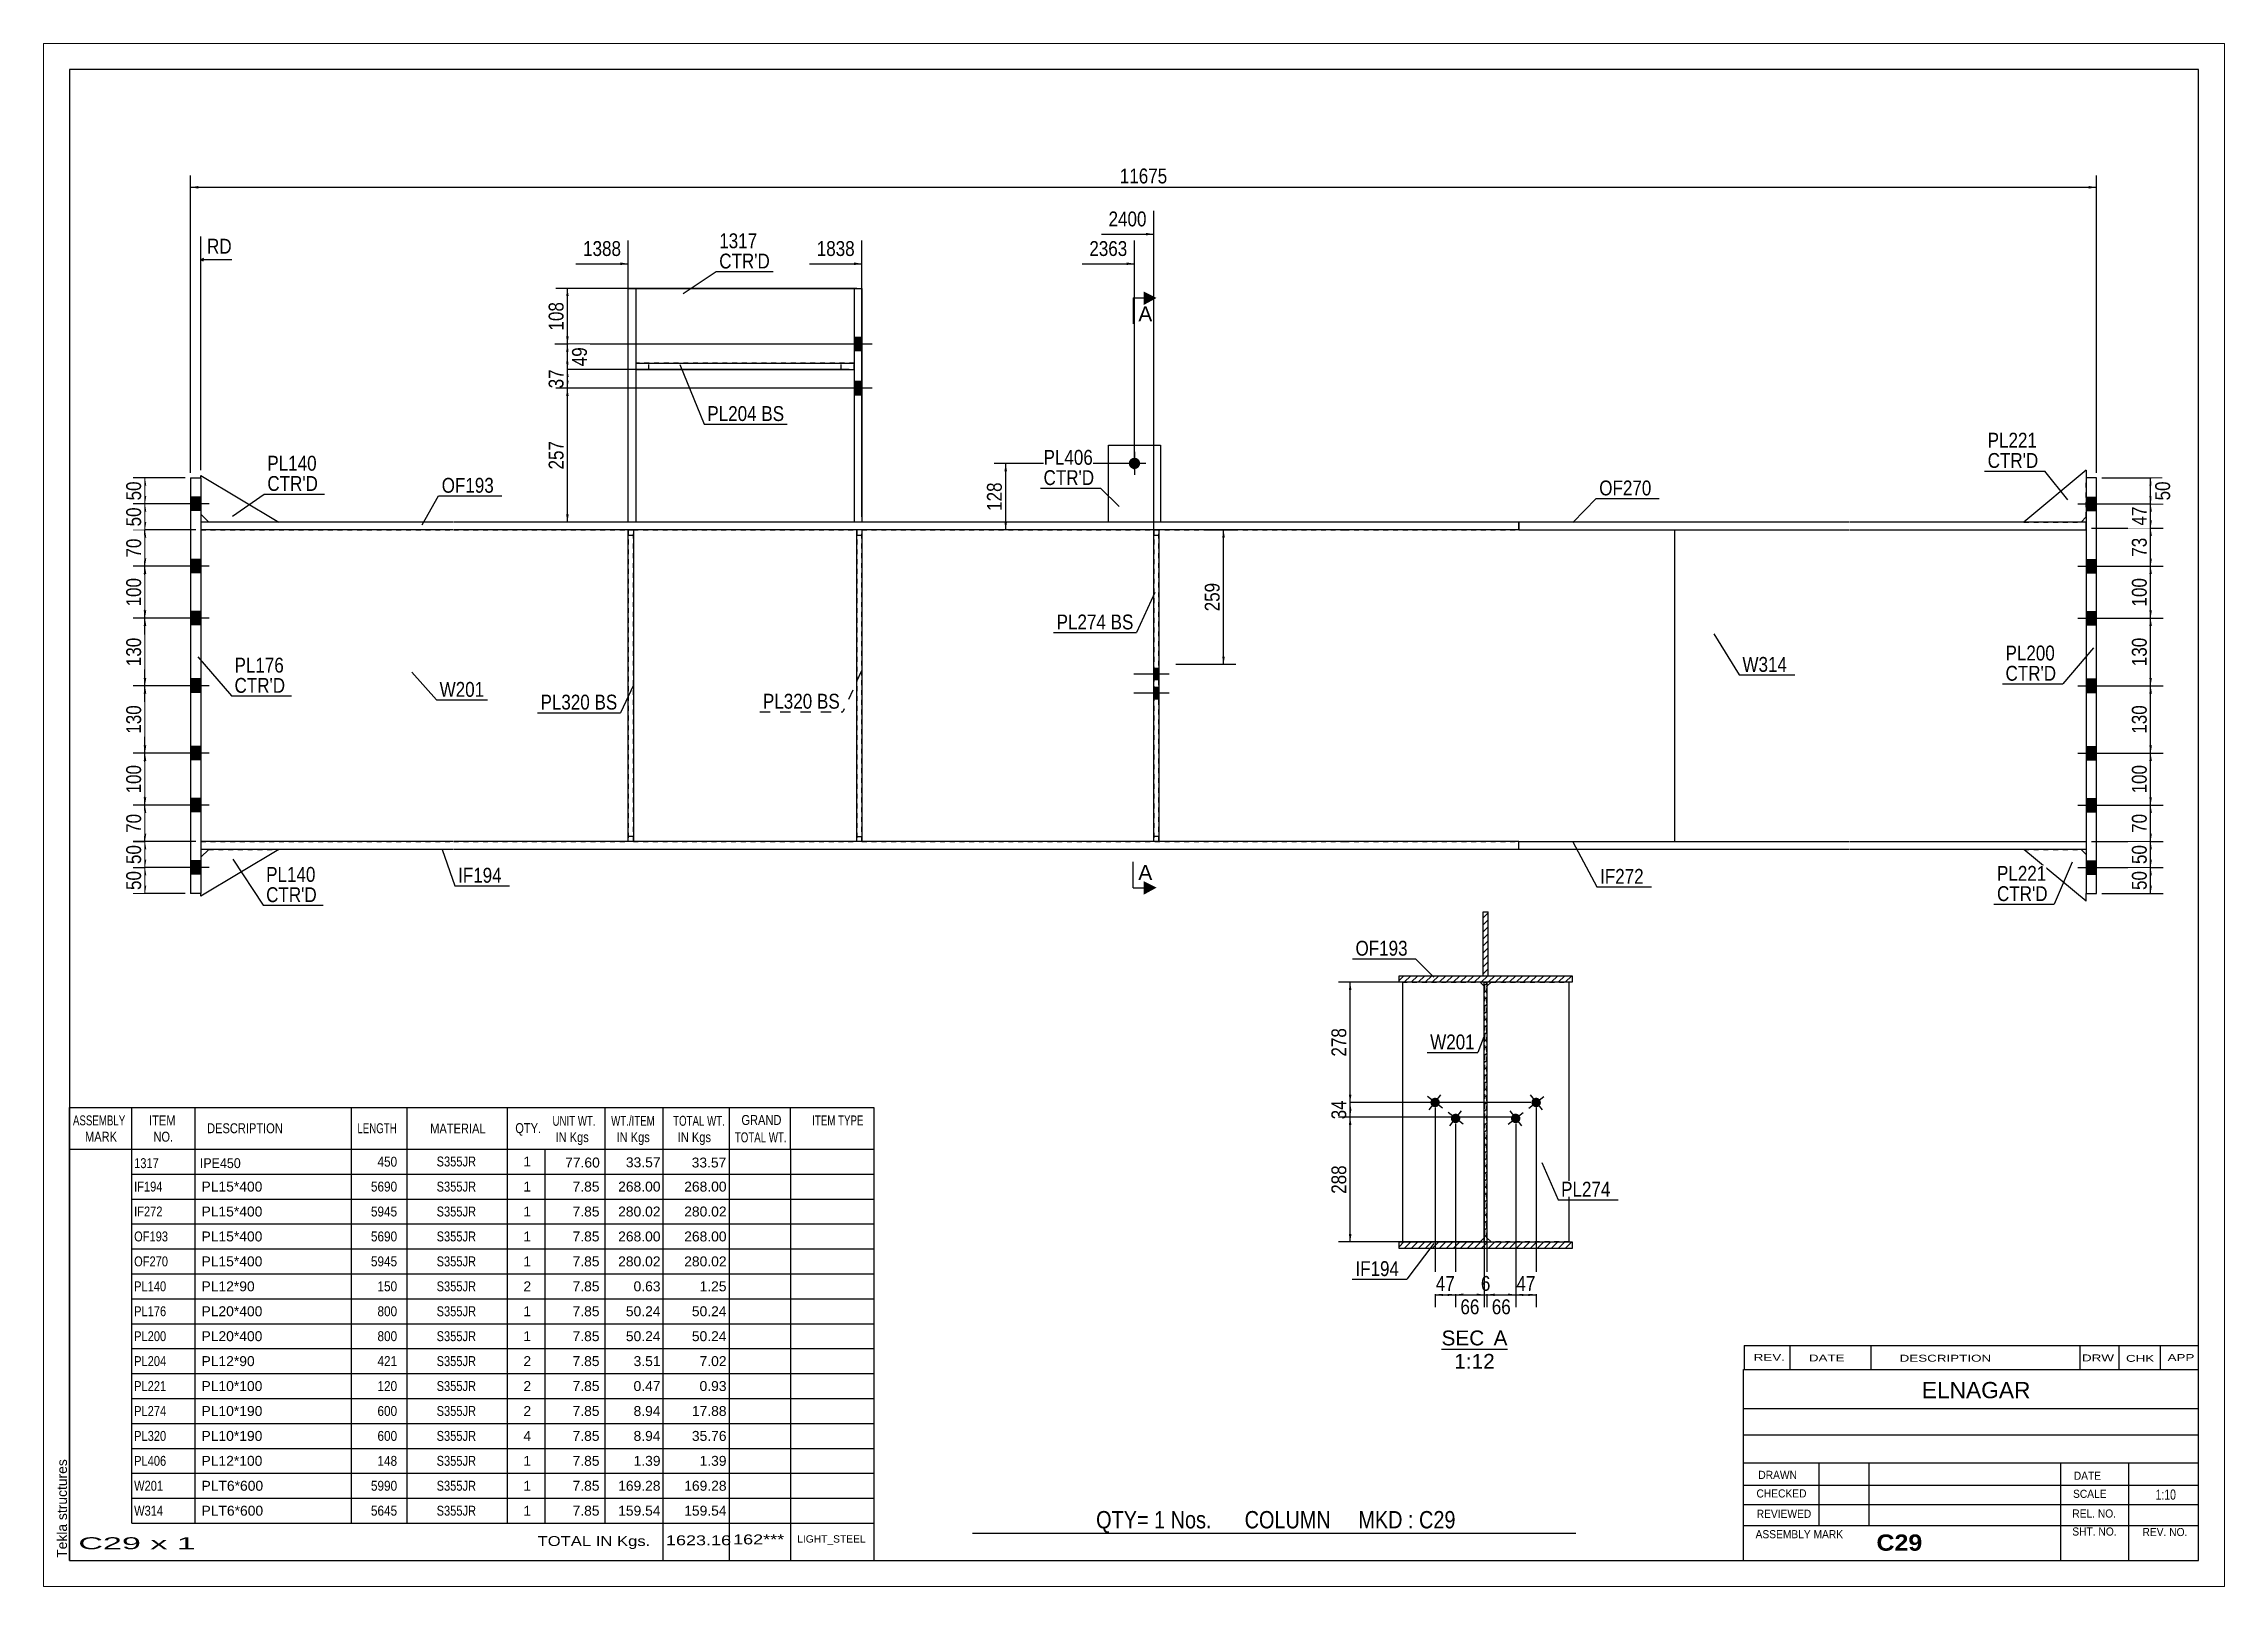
# Paper-space layout 'Layout1' of a CAD drawing. Header units: millimetres. Extents: x 0 to 420, y 0 to 297.
# The model-space entities are those that its viewports show. They can reach past a viewport. Long polylines and large blocks are cut down to what shows.
import ezdxf

# ---------------------------------------------------------------- set-up
doc = ezdxf.new("R2010")
doc.units = ezdxf.units.MM
doc.linetypes.add('DXK_LINE_DOT1', pattern=[1.8814, 0.9407, -0.9407])
doc.linetypes.add('DXK_LINE_DOT2', pattern=[3.9198, 1.9599, -1.9599])
doc.layers.add('Viewport layer', color=7, linetype='Continuous', plot=False)
doc.styles.add('Arial', font='ARIAL.TTF', dxfattribs={"height": 0.2})
doc.styles.add('Arial Bold', font='ARIALBD.TTF', dxfattribs={"height": 0.2})
doc.styles.add('Arial Narrow', font='ARIALN.TTF', dxfattribs={"height": 0.2})

# ---------------------------------------------------------------- blocks, each defined once
blk = doc.blocks.new('Unknown-623361008-1210')
at = {"color": 5, "linetype": 'Continuous'}
for p, q in [((88.71, 153.61), (-321.29, 153.61)), ((-321.29, 153.61), (-321.29, -133.39)), ((88.71, -133.39), (88.71, 153.61)), ((-321.29, -133.39), (88.71, -133.39))]:
    blk.add_line(p, q, dxfattribs=at)
at = {"color": 174, "linetype": 'Continuous', "style": 'Arial'}
blk.add_text('Tekla structures', height=1.9102, rotation=90, dxfattribs=at).set_placement((-321.79, -132.89))
blk = doc.blocks.new('Unknown-623361008-12 - 2276')
at = {"color": 1, "linetype": 'Continuous'}
blk.add_line((-57.06, -92.75), (-44.37, -92.75), dxfattribs=at)
at = {"color": 0, "linetype": 'Continuous'}
blk.add_wipeout([(-48.84, -92), (-48.84, -89), (-57.06, -89), (-57.06, -92)], dxfattribs=at)
blk.add_wipeout([(-44.37, -92), (-44.37, -89), (-47.04, -89), (-47.04, -92)], dxfattribs=at)
blk.add_wipeout([(-46.83, -96.5), (-46.83, -93.5), (-54.61, -93.5), (-54.61, -96.5)], dxfattribs=at)
at = {"color": 136, "linetype": 'Continuous', "style": 'Arial'}
for s, height, p in [('SEC', 2.865, (-57.06, -92)), ('A', 2.87, (-47.04, -92)), ('1:12', 2.865, (-54.61, -96.5))]:
    blk.add_text(s, height=height, dxfattribs=at).set_placement(p)
blk = doc.blocks.new('Part-623361008-1312 - 1231')
at = {"color": 2, "linetype": 'Continuous'}
for p, q in [((-42.2, 3.5), (-42.2, 5)), ((-42.2, 5), (21.4, 5)), ((21.5, 5), (67.1, 5)), ((67.1, 5), (67.1, 3.5)), ((21.4, 3.5), (-42.2, 3.5)), ((67.1, 3.5), (21.5, 3.5))]:
    blk.add_line(p, q, dxfattribs=at)
blk = doc.blocks.new('Bolt-623361008-5488 - 1231')
at = {"linetype": 'Continuous'}
blk.add_hatch(color=3, dxfattribs=at).paths.add_polyline_path([(-116.2, 76.7, -1), (-116.2, 78.9, -1)])
at = {"color": 3, "linetype": 'Continuous'}
for p, q in [((-116.2, 80), (-116.2, 75.6)), ((-114, 77.8), (-118.4, 77.8))]:
    blk.add_line(p, q, dxfattribs=at)
blk = doc.blocks.new('Part-623361008-1263 - 1231')
at = {"color": 7, "linetype": 'DXK_LINE_DOT1'}
for p, q in [((-168.7, 65), (-169.7, 65)), ((-169.7, 65), (-169.7, 5)), ((-169.7, 64), (-168.7, 64)), ((-168.7, 5), (-168.7, 65)), ((-169.7, 6), (-168.7, 6)), ((-168.7, 5), (-169.7, 5))]:
    blk.add_line(p, q, dxfattribs=at)
blk = doc.blocks.new('Bolt-623361008-1239 - 1231')
at = {"linetype": 'Continuous'}
for points in [[(-170.16, 102.05), (-170.16, 99.45), (-168.7, 99.45), (-168.7, 102.05)], [(-170.16, 93.55), (-170.16, 90.95), (-168.7, 90.95), (-168.7, 93.55)]]:
    blk.add_hatch(color=3, dxfattribs=at).paths.add_polyline_path(points)
at = {"color": 3, "linetype": 'Continuous'}
for p, q in [((-168.7, 102.05), (-170.16, 102.05)), ((-166.7, 100.75), (-174.2, 100.75)), ((-168.7, 99.45), (-170.16, 99.45)), ((-168.7, 93.55), (-170.16, 93.55)), ((-166.7, 92.25), (-174.2, 92.25)), ((-168.7, 90.95), (-170.16, 90.95))]:
    blk.add_line(p, q, dxfattribs=at)
blk = doc.blocks.new('Bolt-623361008-1665 - 1231')
at = {"linetype": 'Continuous'}
for points in [[(69.1, 68.7), (69.1, 71.3), (67.1, 71.3), (67.1, 68.7)], [(69.1, 68.7), (69.1, 71.3), (67.1, 71.3), (67.1, 68.7)], [(69.1, 56.7), (69.1, 59.3), (67.1, 59.3), (67.1, 56.7)], [(69.1, 56.7), (69.1, 59.3), (67.1, 59.3), (67.1, 56.7)], [(69.1, 46.7), (69.1, 49.3), (67.1, 49.3), (67.1, 46.7)], [(69.1, 46.7), (69.1, 49.3), (67.1, 49.3), (67.1, 46.7)], [(69.1, 33.7), (69.1, 36.3), (67.1, 36.3), (67.1, 33.7)], [(69.1, 33.7), (69.1, 36.3), (67.1, 36.3), (67.1, 33.7)], [(69.1, 20.7), (69.1, 23.3), (67.1, 23.3), (67.1, 20.7)], [(69.1, 20.7), (69.1, 23.3), (67.1, 23.3), (67.1, 20.7)], [(69.1, 10.7), (69.1, 13.3), (67.1, 13.3), (67.1, 10.7)], [(69.1, 10.7), (69.1, 13.3), (67.1, 13.3), (67.1, 10.7)], [(69.1, -1.3), (69.1, 1.3), (67.1, 1.3), (67.1, -1.3)], [(69.1, -1.3), (69.1, 1.3), (67.1, 1.3), (67.1, -1.3)]]:
    blk.add_hatch(color=3, dxfattribs=at).paths.add_polyline_path(points)
at = {"color": 3, "linetype": 'Continuous'}
for p, q in [((65.51, 70), (76.1, 70)), ((65.51, 70), (76.1, 70)), ((67.1, 71.3), (69.1, 71.3)), ((67.1, 71.3), (69.1, 71.3)), ((67.1, 68.7), (69.1, 68.7)), ((67.1, 68.7), (69.1, 68.7)), ((67.1, 59.3), (69.1, 59.3)), ((67.1, 59.3), (69.1, 59.3)), ((65.51, 58), (76.1, 58)), ((65.51, 58), (76.1, 58)), ((67.1, 56.7), (69.1, 56.7)), ((67.1, 56.7), (69.1, 56.7)), ((65.51, 48), (76.1, 48)), ((65.51, 48), (76.1, 48)), ((67.1, 49.3), (69.1, 49.3)), ((67.1, 49.3), (69.1, 49.3)), ((67.1, 46.7), (69.1, 46.7)), ((67.1, 46.7), (69.1, 46.7)), ((65.51, 35), (76.1, 35)), ((65.51, 35), (76.1, 35)), ((67.1, 36.3), (69.1, 36.3)), ((67.1, 36.3), (69.1, 36.3)), ((67.1, 33.7), (69.1, 33.7)), ((67.1, 33.7), (69.1, 33.7)), ((65.51, 22), (76.1, 22)), ((65.51, 22), (76.1, 22)), ((67.1, 23.3), (69.1, 23.3)), ((67.1, 23.3), (69.1, 23.3)), ((67.1, 20.7), (69.1, 20.7)), ((67.1, 20.7), (69.1, 20.7)), ((67.1, 13.3), (69.1, 13.3)), ((67.1, 13.3), (69.1, 13.3)), ((65.51, 12), (76.1, 12)), ((65.51, 12), (76.1, 12)), ((67.1, 10.7), (69.1, 10.7)), ((67.1, 10.7), (69.1, 10.7)), ((65.51, 0), (76.1, 0)), ((65.51, 0), (76.1, 0)), ((67.1, 1.3), (69.1, 1.3)), ((67.1, 1.3), (69.1, 1.3)), ((67.1, -1.3), (69.1, -1.3)), ((67.1, -1.3), (69.1, -1.3))]:
    blk.add_line(p, q, dxfattribs=at)
blk = doc.blocks.new('Bolt-623361008-1537 - 1231')
at = {"linetype": 'Continuous'}
for points in [[(-298, 71.3), (-298, 68.7), (-296, 68.7), (-296, 71.3)], [(-298, 71.3), (-298, 68.7), (-296, 68.7), (-296, 71.3)], [(-298, 59.3), (-298, 56.7), (-296, 56.7), (-296, 59.3)], [(-298, 59.3), (-298, 56.7), (-296, 56.7), (-296, 59.3)], [(-298, 49.3), (-298, 46.7), (-296, 46.7), (-296, 49.3)], [(-298, 49.3), (-298, 46.7), (-296, 46.7), (-296, 49.3)], [(-298, 36.3), (-298, 33.7), (-296, 33.7), (-296, 36.3)], [(-298, 36.3), (-298, 33.7), (-296, 33.7), (-296, 36.3)], [(-298, 23.3), (-298, 20.7), (-296, 20.7), (-296, 23.3)], [(-298, 23.3), (-298, 20.7), (-296, 20.7), (-296, 23.3)], [(-298, 13.3), (-298, 10.7), (-296, 10.7), (-296, 13.3)], [(-298, 13.3), (-298, 10.7), (-296, 10.7), (-296, 13.3)], [(-298, 1.3), (-298, -1.3), (-296, -1.3), (-296, 1.3)], [(-298, 1.3), (-298, -1.3), (-296, -1.3), (-296, 1.3)]]:
    blk.add_hatch(color=3, dxfattribs=at).paths.add_polyline_path(points)
at = {"color": 3, "linetype": 'Continuous'}
for p, q in [((-294.41, 70), (-305, 70)), ((-294.41, 70), (-305, 70)), ((-296, 71.3), (-298, 71.3)), ((-296, 71.3), (-298, 71.3)), ((-296, 68.7), (-298, 68.7)), ((-296, 68.7), (-298, 68.7)), ((-296, 59.3), (-298, 59.3)), ((-296, 59.3), (-298, 59.3)), ((-294.41, 58), (-305, 58)), ((-294.41, 58), (-305, 58)), ((-296, 56.7), (-298, 56.7)), ((-296, 56.7), (-298, 56.7)), ((-294.41, 48), (-305, 48)), ((-294.41, 48), (-305, 48)), ((-296, 49.3), (-298, 49.3)), ((-296, 49.3), (-298, 49.3)), ((-296, 46.7), (-298, 46.7)), ((-296, 46.7), (-298, 46.7)), ((-294.41, 35), (-305, 35)), ((-294.41, 35), (-305, 35)), ((-296, 36.3), (-298, 36.3)), ((-296, 36.3), (-298, 36.3)), ((-296, 33.7), (-298, 33.7)), ((-296, 33.7), (-298, 33.7)), ((-294.41, 22), (-305, 22)), ((-294.41, 22), (-305, 22)), ((-296, 23.3), (-298, 23.3)), ((-296, 23.3), (-298, 23.3)), ((-296, 20.7), (-298, 20.7)), ((-296, 20.7), (-298, 20.7)), ((-296, 13.3), (-298, 13.3)), ((-296, 13.3), (-298, 13.3)), ((-294.41, 12), (-305, 12)), ((-294.41, 12), (-305, 12)), ((-296, 10.7), (-298, 10.7)), ((-296, 10.7), (-298, 10.7)), ((-296, 1.3), (-298, 1.3)), ((-296, 1.3), (-298, 1.3)), ((-294.41, 0), (-305, 0)), ((-294.41, 0), (-305, 0)), ((-296, -1.3), (-298, -1.3)), ((-296, -1.3), (-298, -1.3))]:
    blk.add_line(p, q, dxfattribs=at)
blk = doc.blocks.new('Part-623361008-1285 - 1231')
at = {"color": 2, "linetype": 'Continuous'}
for p, q in [((-213.7, 5), (-213.7, 65)), ((-212.7, 65), (-212.7, 5))]:
    blk.add_line(p, q, dxfattribs=at)
at = {"color": 7, "linetype": 'DXK_LINE_DOT1'}
for p, q in [((-213.7, 65), (-212.7, 65)), ((-213.7, 64), (-212.7, 64)), ((-212.7, 6), (-213.7, 6)), ((-212.7, 5), (-213.7, 5))]:
    blk.add_line(p, q, dxfattribs=at)
blk = doc.blocks.new('Bolt-623361008-1240 - 1231')
at = {"linetype": 'Continuous'}
for points in [[(-170.16, 102.05), (-170.16, 99.45), (-168.7, 99.45), (-168.7, 102.05)], [(-170.16, 93.55), (-170.16, 90.95), (-168.7, 90.95), (-168.7, 93.55)]]:
    blk.add_hatch(color=3, dxfattribs=at).paths.add_polyline_path(points)
at = {"color": 3, "linetype": 'Continuous'}
for p, q in [((-168.7, 102.05), (-170.16, 102.05)), ((-166.7, 100.75), (-174.2, 100.75)), ((-168.7, 99.45), (-170.16, 99.45)), ((-168.7, 93.55), (-170.16, 93.55)), ((-166.7, 92.25), (-174.2, 92.25)), ((-168.7, 90.95), (-170.16, 90.95))]:
    blk.add_line(p, q, dxfattribs=at)
blk = doc.blocks.new('Part-623361008-1290 - 1231')
at = {"color": 7, "linetype": 'DXK_LINE_DOT1'}
for p, q in [((-213.7, 65), (-213.7, 5)), ((-212.7, 5), (-212.7, 65))]:
    blk.add_line(p, q, dxfattribs=at)
blk = doc.blocks.new('Part-623361008-1334 - 1231')
at = {"color": 2, "linetype": 'Continuous'}
for p, q in [((-296, 5), (-296, 3.5)), ((-247.4, 5), (-296, 5)), ((-75.9, 5), (-247.3, 5)), ((-42.2, 5), (-75.8, 5)), ((-42.2, 3.5), (-42.2, 5)), ((-247.4, 3.5), (-296, 3.5)), ((-75.9, 3.5), (-247.3, 3.5)), ((-42.2, 3.5), (-75.8, 3.5))]:
    blk.add_line(p, q, dxfattribs=at)
blk = doc.blocks.new('Part-623361008-1356 - 1231')
at = {"color": 2, "linetype": 'Continuous'}
blk.add_line((-12.2, 65), (-12.2, 5), dxfattribs=at)
at = {"color": 7, "linetype": 'DXK_LINE_DOT1'}
for p, q in [((-12.2, 65), (21.4, 65)), ((21.5, 65), (67.1, 65)), ((67.1, 65), (67.1, 5)), ((-12.2, 5), (21.4, 5)), ((21.5, 5), (67.1, 5))]:
    blk.add_line(p, q, dxfattribs=at)
blk = doc.blocks.new('Part-623361008-1502 - 1231')
at = {"color": 2, "linetype": 'Continuous'}
for p, q in [((-169.7, 5), (-169.7, 65)), ((-168.7, 65), (-168.7, 5))]:
    blk.add_line(p, q, dxfattribs=at)
blk = doc.blocks.new('Part-623361008-1378 - 1231')
at = {"color": 2, "linetype": 'Continuous'}
for p, q in [((-42.2, 66.5), (-42.2, 65)), ((21.4, 66.5), (-42.2, 66.5)), ((-42.2, 65), (21.4, 65)), ((67.1, 66.5), (21.5, 66.5)), ((21.5, 65), (67.1, 65)), ((67.1, 65), (67.1, 66.5))]:
    blk.add_line(p, q, dxfattribs=at)
blk = doc.blocks.new('Part-623361008-1400 - 1231')
at = {"color": 2, "linetype": 'Continuous'}
for p, q in [((-296, 66.5), (-296, 65)), ((-247.4, 66.5), (-296, 66.5)), ((-247.4, 65), (-296, 65)), ((-75.9, 66.5), (-247.3, 66.5)), ((-75.9, 65), (-247.3, 65)), ((-42.2, 66.5), (-75.8, 66.5)), ((-42.2, 65), (-75.8, 65)), ((-42.2, 65), (-42.2, 66.5))]:
    blk.add_line(p, q, dxfattribs=at)
blk = doc.blocks.new('Part-623361008-1422 - 1231')
at = {"color": 7, "linetype": 'DXK_LINE_DOT1'}
for p, q in [((-170.16, 97.1), (-212.24, 97.1)), ((-212.24, 97.1), (-212.24, 95.9)), ((-209.74, 95.9), (-209.74, 97.1)), ((-172.66, 95.9), (-172.66, 97.1)), ((-170.16, 95.9), (-170.16, 97.1)), ((-212.24, 95.9), (-170.16, 95.9))]:
    blk.add_line(p, q, dxfattribs=at)
blk = doc.blocks.new('Part-623361008-1444 - 1231')
at = {"color": 2, "linetype": 'Continuous'}
for p, q in [((-212.24, 97.1), (-170.16, 97.1)), ((-212.24, 95.9), (-170.16, 95.9))]:
    blk.add_line(p, q, dxfattribs=at)
blk = doc.blocks.new('Part-623361008-1604 - 1231')
at = {"color": 2, "linetype": 'Continuous'}
for p, q in [((-112.5, 5), (-112.5, 65)), ((-111.5, 65), (-111.5, 5))]:
    blk.add_line(p, q, dxfattribs=at)
at = {"color": 7, "linetype": 'DXK_LINE_DOT1'}
for p, q in [((-112.5, 64), (-111.5, 64)), ((-111.5, 6), (-112.5, 6))]:
    blk.add_line(p, q, dxfattribs=at)
blk = doc.blocks.new('Part-623361008-1497 - 1231')
at = {"color": 2, "linetype": 'Continuous'}
for p, q in [((-298, 75), (-296, 75)), ((-298, 75), (-298, -5)), ((-296, 75), (-296, -5)), ((-296, -5), (-298, -5))]:
    blk.add_line(p, q, dxfattribs=at)
blk = doc.blocks.new('Part-623361008-1531 - 1231')
at = {"color": 2, "linetype": 'Continuous'}
for p, q in [((-281, 3.5), (-296, -5.5)), ((-294.5, 3.5), (-296, 2)), ((-296, -5.5), (-296, -5))]:
    blk.add_line(p, q, dxfattribs=at)
at = {"color": 7, "linetype": 'DXK_LINE_DOT1'}
for p, q in [((-296, 2), (-296, -5)), ((-294.5, 3.5), (-281, 3.5))]:
    blk.add_line(p, q, dxfattribs=at)
blk = doc.blocks.new('Part-623361008-1536 - 1231')
at = {"color": 2, "linetype": 'Continuous'}
for p, q in [((-296, 75), (-296, 75.5)), ((-296, 75.5), (-281, 66.5)), ((-296, 68), (-294.5, 66.5))]:
    blk.add_line(p, q, dxfattribs=at)
at = {"color": 7, "linetype": 'DXK_LINE_DOT1'}
for p, q in [((-296, 75), (-296, 68)), ((-281, 66.5), (-294.5, 66.5))]:
    blk.add_line(p, q, dxfattribs=at)
blk = doc.blocks.new('Part-623361008-1553 - 1231')
at = {"color": 7, "linetype": 'DXK_LINE_DOT1'}
for p, q in [((-296, 65), (-296, 5)), ((-296, 65), (-247.4, 65)), ((-247.3, 65), (-213.7, 65)), ((-212.7, 65), (-169.7, 65)), ((-168.7, 65), (-75.9, 65)), ((-75.8, 65), (-12.2, 65)), ((-296, 5), (-247.4, 5)), ((-247.3, 5), (-213.7, 5)), ((-212.7, 5), (-169.7, 5)), ((-168.7, 5), (-75.9, 5)), ((-75.8, 5), (-12.2, 5))]:
    blk.add_line(p, q, dxfattribs=at)
at = {"color": 2, "linetype": 'Continuous'}
blk.add_line((-12.2, 65), (-12.2, 5), dxfattribs=at)
blk = doc.blocks.new('Part-623361008-1582 - 1231')
at = {"color": 2, "linetype": 'Continuous'}
for p, q in [((-213.7, 66.5), (-213.7, 111.5)), ((-213.7, 111.5), (-168.7, 111.5)), ((-212.24, 111.5), (-212.24, 66.5)), ((-170.16, 111.5), (-170.16, 66.5)), ((-168.7, 111.5), (-168.7, 66.5))]:
    blk.add_line(p, q, dxfattribs=at)
at = {"color": 7, "linetype": 'DXK_LINE_DOT1'}
blk.add_line((-168.7, 66.5), (-213.7, 66.5), dxfattribs=at)
blk = doc.blocks.new('Bolt-623361008-5487 - 1231')
at = {"color": 3, "linetype": 'DXK_LINE_DOT2'}
for p, q in [((-111.5, 38.32), (-112.5, 38.32)), ((-109.5, 37.22), (-116.3, 37.22)), ((-111.5, 36.12), (-112.5, 36.12)), ((-111.5, 34.64), (-112.5, 34.64)), ((-109.5, 33.54), (-116.3, 33.54)), ((-111.5, 32.44), (-112.5, 32.44))]:
    blk.add_line(p, q, dxfattribs=at)
blk = doc.blocks.new('Part-623361008-1662 - 1231')
at = {"color": 2, "linetype": 'Continuous'}
for p, q in [((69.1, 75), (67.1, 75)), ((67.1, 75), (67.1, -5)), ((69.1, -5), (69.1, 75)), ((67.1, -5), (69.1, -5))]:
    blk.add_line(p, q, dxfattribs=at)
blk = doc.blocks.new('Part-623361008-1695 - 1231')
at = {"color": 2, "linetype": 'Continuous'}
for p, q in [((67.1, 76.5), (55.1, 66.5)), ((67.1, 76.5), (67.1, 75)), ((66.1, 66.5), (67.1, 67.5))]:
    blk.add_line(p, q, dxfattribs=at)
at = {"color": 7, "linetype": 'DXK_LINE_DOT1'}
for p, q in [((67.1, 67.5), (67.1, 75)), ((55.1, 66.5), (66.1, 66.5))]:
    blk.add_line(p, q, dxfattribs=at)
blk = doc.blocks.new('Part-623361008-1700 - 1231')
at = {"color": 2, "linetype": 'Continuous'}
for p, q in [((67.1, -6.5), (55.1, 3.5)), ((66.1, 3.5), (67.1, 2.5)), ((67.1, -6.5), (67.1, -5))]:
    blk.add_line(p, q, dxfattribs=at)
at = {"color": 7, "linetype": 'DXK_LINE_DOT1'}
for p, q in [((55.1, 3.5), (66.1, 3.5)), ((67.1, 2.5), (67.1, -5))]:
    blk.add_line(p, q, dxfattribs=at)
blk = doc.blocks.new('Part-623361008-1705 - 1231')
at = {"color": 7, "linetype": 'DXK_LINE_DOT1'}
for p, q in [((-112.5, 65), (-112.5, 5)), ((-111.5, 5), (-111.5, 65))]:
    blk.add_line(p, q, dxfattribs=at)
blk = doc.blocks.new('Part-623361008-5485 - 1231')
at = {"color": 2, "linetype": 'Continuous'}
for p, q in [((-121.2, 66.5), (-121.2, 81.3)), ((-121.2, 81.3), (-111.2, 81.3)), ((-111.2, 81.3), (-111.2, 66.5))]:
    blk.add_line(p, q, dxfattribs=at)
at = {"color": 7, "linetype": 'DXK_LINE_DOT1'}
blk.add_line((-111.2, 66.5), (-121.2, 66.5), dxfattribs=at)
blk = doc.blocks.new('Bolt-623361008-5486 - 1231')
at = {"linetype": 'Continuous'}
for points in [[(-112.5, 38.32), (-112.5, 36.12), (-111.5, 36.12), (-111.5, 38.32)], [(-112.5, 34.64), (-112.5, 32.44), (-111.5, 32.44), (-111.5, 34.64)]]:
    blk.add_hatch(color=3, dxfattribs=at).paths.add_polyline_path(points)
at = {"color": 3, "linetype": 'Continuous'}
for p, q in [((-111.5, 38.32), (-112.5, 38.32)), ((-109.5, 37.22), (-116.3, 37.22)), ((-111.5, 36.12), (-112.5, 36.12)), ((-111.5, 34.64), (-112.5, 34.64)), ((-109.5, 33.54), (-116.3, 33.54)), ((-111.5, 32.44), (-112.5, 32.44))]:
    blk.add_line(p, q, dxfattribs=at)
blk = doc.blocks.new('Part-623361008-2289 - 2276')
at = {"linetype": 'Continuous'}
h = blk.add_hatch(dxfattribs=at)
h.set_pattern_fill('', scale=0.3, style=0, pattern_type=0)
h.set_pattern_definition([(45, (-31.9033, -73.3328), (-0.67352, 0.67352), [])])
h.paths.add_polyline_path([(-65.24, -73.33), (-31.9, -73.33), (-31.9, -72.08), (-65.24, -72.08)])
at = {"color": 2, "linetype": 'Continuous'}
for p, q in [((-65.24, -73.33), (-65.24, -72.08)), ((-65.24, -72.08), (-31.9, -72.08)), ((-31.9, -73.33), (-65.24, -73.33)), ((-31.9, -72.08), (-31.9, -73.33))]:
    blk.add_line(p, q, dxfattribs=at)
blk = doc.blocks.new('Part-623361008-2348 - 2276')
at = {"color": 7, "linetype": 'DXK_LINE_DOT1'}
for p, q in [((-48.36, -22.92), (-48.32, -22.87)), ((-48.36, -71.25), (-48.36, -22.92)), ((-47.53, -22.08), (-32.53, -22.08)), ((-48.32, -71.29), (-48.36, -71.25)), ((-32.53, -72.08), (-47.53, -72.08))]:
    blk.add_line(p, q, dxfattribs=at)
at = {"color": 2, "linetype": 'Continuous'}
for p, q in [((-48.32, -22.87), (-47.53, -22.08)), ((-32.53, -22.08), (-32.53, -72.08)), ((-48.32, -71.29), (-47.53, -72.08))]:
    blk.add_line(p, q, dxfattribs=at)
blk = doc.blocks.new('Part-623361008-2295 - 2276')
at = {"linetype": 'Continuous'}
h = blk.add_hatch(dxfattribs=at)
h.set_pattern_fill('', scale=0.3, style=0, pattern_type=0)
h.set_pattern_definition([(45, (-31.9033, -22.0828), (-0.67352, 0.67352), [])])
h.paths.add_polyline_path([(-65.24, -22.08), (-31.9, -22.08), (-31.9, -20.83), (-65.24, -20.83)])
at = {"color": 2, "linetype": 'Continuous'}
for p, q in [((-65.24, -22.08), (-65.24, -20.83)), ((-65.24, -20.83), (-31.9, -20.83)), ((-31.9, -20.83), (-31.9, -22.08)), ((-31.9, -22.08), (-65.24, -22.08))]:
    blk.add_line(p, q, dxfattribs=at)
blk = doc.blocks.new('Part-623361008-2359 - 2276')
at = {"linetype": 'Continuous'}
h = blk.add_hatch(dxfattribs=at)
h.set_pattern_fill('', scale=0.3, style=0, pattern_type=0)
h.set_pattern_definition([(45, (-48.32, -72.0828), (-0.67352, 0.67352), [])])
h.paths.add_polyline_path([(-48.82, -72.08), (-48.32, -72.08), (-48.32, -22.08), (-48.82, -22.08)])
at = {"color": 2, "linetype": 'Continuous'}
for p, q in [((-48.82, -72.08), (-48.82, -22.08)), ((-48.82, -22.08), (-48.32, -22.08)), ((-48.32, -22.08), (-48.32, -72.08)), ((-48.32, -72.08), (-48.82, -72.08))]:
    blk.add_line(p, q, dxfattribs=at)
blk = doc.blocks.new('Part-623361008-2360 - 2276')
at = {"color": 2, "linetype": 'Continuous'}
for p, q in [((-64.61, -22.08), (-64.61, -72.08)), ((-49.61, -22.08), (-48.82, -22.87)), ((-48.82, -71.29), (-49.61, -72.08))]:
    blk.add_line(p, q, dxfattribs=at)
at = {"color": 7, "linetype": 'DXK_LINE_DOT1'}
for p, q in [((-64.61, -22.08), (-49.61, -22.08)), ((-48.82, -22.87), (-48.78, -22.92)), ((-48.78, -22.92), (-48.78, -71.25)), ((-48.78, -71.25), (-48.82, -71.29)), ((-64.61, -72.08), (-49.61, -72.08))]:
    blk.add_line(p, q, dxfattribs=at)
blk = doc.blocks.new('Part-623361008-5489 - 2276')
at = {"linetype": 'Continuous'}
h = blk.add_hatch(dxfattribs=at)
h.set_pattern_fill('', scale=0.3, style=0, pattern_type=0)
h.set_pattern_definition([(45, (-48.07, -20.8324), (-0.67352, 0.67352), [])])
h.paths.add_polyline_path([(-49.07, -20.83), (-48.07, -20.83), (-48.07, -8.5), (-49.07, -8.5)])
at = {"color": 7, "linetype": 'DXK_LINE_DOT1'}
for p, q in [((-49.07, -20.83), (-49.07, -8.5)), ((-49.07, -8.5), (-48.07, -8.5)), ((-48.07, -20.83), (-48.07, -8.5)), ((-49.07, -20.83), (-48.07, -20.83))]:
    blk.add_line(p, q, dxfattribs=at)
at = {"color": 2, "linetype": 'Continuous'}
for p, q in [((-49.07, -8.5), (-48.07, -8.5)), ((-49.07, -20.83), (-49.07, -8.5)), ((-48.07, -20.83), (-48.07, -8.5)), ((-49.07, -20.83), (-48.07, -20.83))]:
    blk.add_line(p, q, dxfattribs=at)
blk = doc.blocks.new('Bolt-623361008-5490 - 2276')
at = {"linetype": 'Continuous'}
for points in [[(-39.4, -44.51, -1), (-38.27, -45.95, -1)], [(-43.34, -47.58, -1), (-42.22, -49.02, -1)]]:
    blk.add_hatch(color=3, dxfattribs=at).paths.add_polyline_path(points)
at = {"color": 3, "linetype": 'Continuous'}
for p, q in [((-40.28, -46.36), (-37.39, -44.1)), ((-39.96, -43.78), (-37.71, -46.68)), ((-44.23, -49.43), (-41.33, -47.18)), ((-43.91, -46.86), (-41.65, -49.75))]:
    blk.add_line(p, q, dxfattribs=at)
blk = doc.blocks.new('Bolt-623361008-5491 - 2276')
at = {"linetype": 'Continuous'}
for points in [[(-58.87, -45.95, -1), (-57.74, -44.51, -1)], [(-54.92, -49.02, -1), (-53.8, -47.58, -1)]]:
    blk.add_hatch(color=3, dxfattribs=at).paths.add_polyline_path(points)
at = {"color": 3, "linetype": 'Continuous'}
for p, q in [((-56.86, -46.36), (-59.75, -44.1)), ((-59.43, -46.68), (-57.18, -43.78)), ((-52.91, -49.43), (-55.81, -47.18)), ((-55.49, -49.75), (-53.23, -46.86))]:
    blk.add_line(p, q, dxfattribs=at)
blk = doc.blocks.new('StraightDimension-623361008-1843 - 1231')
at = {"linetype": 'Continuous'}
for points in [[(-307.02, 73.5), (-306.77, 75), (-306.52, 73.5)], [(-306.52, 71.5), (-306.77, 70), (-307.02, 71.5)]]:
    blk.add_hatch(color=7, dxfattribs=at).paths.add_polyline_path(points)
at = {"color": 7, "linetype": 'Continuous'}
for p, q in [((-299, 75), (-309.02, 75)), ((-306.77, 70), (-306.77, 75)), ((-297, 70), (-309.02, 70))]:
    blk.add_line(p, q, dxfattribs=at)
at = {"color": 0}
blk.add_wipeout([(-306.92, 74.93), (-311.12, 74.93), (-311.12, 70.07), (-306.92, 70.07)], dxfattribs=at)
at = {"color": 3, "style": 'Arial Narrow'}
blk.add_text('50', height=2.863, rotation=90.0002, dxfattribs=at).set_placement((-307.52, 70.67))
blk = doc.blocks.new('StraightDimension-623361008-1716 - 1231')
at = {"linetype": 'Continuous'}
for points in [[(-307.02, -1.5), (-306.77, 0), (-306.52, -1.5)], [(-306.52, -3.5), (-306.77, -5), (-307.02, -3.5)]]:
    blk.add_hatch(color=7, dxfattribs=at).paths.add_polyline_path(points)
at = {"color": 7, "linetype": 'Continuous'}
for p, q in [((-297, 0), (-309.02, 0)), ((-306.77, -5), (-306.77, 0)), ((-299, -5), (-309.02, -5))]:
    blk.add_line(p, q, dxfattribs=at)
at = {"color": 0}
blk.add_wipeout([(-306.92, -0.07), (-311.12, -0.07), (-311.12, -4.93), (-306.92, -4.93)], dxfattribs=at)
at = {"color": 3, "style": 'Arial Narrow'}
blk.add_text('50', height=2.863, rotation=90.0002, dxfattribs=at).set_placement((-307.52, -4.33))
blk = doc.blocks.new('StraightDimension-623361008-1743 - 1231')
at = {"linetype": 'Continuous'}
for points in [[(-307.02, 3.5), (-306.77, 5), (-306.52, 3.5)], [(-306.52, 1.5), (-306.77, 0), (-307.02, 1.5)]]:
    blk.add_hatch(color=7, dxfattribs=at).paths.add_polyline_path(points)
at = {"color": 7, "linetype": 'Continuous'}
for p, q in [((-297, 5), (-309.02, 5)), ((-306.77, 0), (-306.77, 5)), ((-297, 0), (-309.02, 0))]:
    blk.add_line(p, q, dxfattribs=at)
at = {"color": 0}
blk.add_wipeout([(-306.92, 4.93), (-311.12, 4.93), (-311.12, 0.07), (-306.92, 0.07)], dxfattribs=at)
at = {"color": 3, "style": 'Arial Narrow'}
blk.add_text('50', height=2.863, rotation=90.0002, dxfattribs=at).set_placement((-307.52, 0.67))
blk = doc.blocks.new('StraightDimension-623361008-1944 - 1231')
at = {"linetype": 'Continuous'}
for points in [[(79.25, 10.51), (79.5, 12.01), (79.75, 10.51)], [(79.75, 6.5), (79.5, 5), (79.25, 6.5)]]:
    blk.add_hatch(color=7, dxfattribs=at).paths.add_polyline_path(points)
at = {"color": 7, "linetype": 'Continuous'}
for p, q in [((68.1, 12.01), (81.9, 12.01)), ((79.5, 5), (79.5, 12.01)), ((68.1, 5), (81.9, 5))]:
    blk.add_line(p, q, dxfattribs=at)
at = {"color": 0}
blk.add_wipeout([(79.35, 10.93), (75.15, 10.93), (75.15, 6.07), (79.35, 6.07)], dxfattribs=at)
at = {"color": 3, "style": 'Arial Narrow'}
blk.add_text('70', height=2.863, rotation=90.0002, dxfattribs=at).set_placement((78.75, 6.67))
blk = doc.blocks.new('StraightDimension-623361008-1794 - 1231')
at = {"linetype": 'Continuous'}
for points in [[(-307.02, 46.5), (-306.77, 48), (-306.52, 46.5)], [(-306.52, 36.5), (-306.77, 35), (-307.02, 36.5)]]:
    blk.add_hatch(color=7, dxfattribs=at).paths.add_polyline_path(points)
at = {"color": 7, "linetype": 'Continuous'}
for p, q in [((-297, 48), (-309.02, 48)), ((-306.77, 35), (-306.77, 48)), ((-297, 35), (-309.02, 35))]:
    blk.add_line(p, q, dxfattribs=at)
at = {"color": 0}
blk.add_wipeout([(-306.92, 44.84), (-311.12, 44.84), (-311.12, 38.16), (-306.92, 38.16)], dxfattribs=at)
at = {"color": 3, "style": 'Arial Narrow'}
blk.add_text('130', height=2.863, rotation=90.0002, dxfattribs=at).set_placement((-307.52, 38.76))
blk = doc.blocks.new('StraightDimension-623361008-1879 - 1231')
at = {"linetype": 'Continuous'}
for points in [[(-99.3, 63.5), (-99.05, 65), (-98.8, 63.5)], [(-98.8, 40.62), (-99.05, 39.12), (-99.3, 40.62)]]:
    blk.add_hatch(color=7, dxfattribs=at).paths.add_polyline_path(points)
at = {"color": 7, "linetype": 'Continuous'}
for p, q in [((-102.1, 65), (-96.65, 65)), ((-99.05, 39.12), (-99.05, 65)), ((-108.25, 39.12), (-96.65, 39.12))]:
    blk.add_line(p, q, dxfattribs=at)
at = {"color": 0}
blk.add_wipeout([(-99.2, 55.4), (-103.4, 55.4), (-103.4, 48.72), (-99.2, 48.72)], dxfattribs=at)
at = {"color": 3, "style": 'Arial Narrow'}
blk.add_text('259', height=2.863, rotation=90.0002, dxfattribs=at).set_placement((-99.8, 49.32))
blk = doc.blocks.new('StraightDimension-623361008-1977 - 1231')
at = {"linetype": 'Continuous'}
for points in [[(79.25, 46.5), (79.5, 48), (79.75, 46.5)], [(79.75, 36.5), (79.5, 35), (79.25, 36.5)]]:
    blk.add_hatch(color=7, dxfattribs=at).paths.add_polyline_path(points)
at = {"color": 7, "linetype": 'Continuous'}
for p, q in [((68.1, 48), (81.9, 48)), ((79.5, 35), (79.5, 48)), ((68.1, 35), (81.9, 35))]:
    blk.add_line(p, q, dxfattribs=at)
at = {"color": 0}
blk.add_wipeout([(79.35, 44.84), (75.15, 44.84), (75.15, 38.16), (79.35, 38.16)], dxfattribs=at)
at = {"color": 3, "style": 'Arial Narrow'}
blk.add_text('130', height=2.863, rotation=90.0002, dxfattribs=at).set_placement((78.75, 38.76))
blk = doc.blocks.new('StraightDimension-623361008-1774 - 1231')
at = {"linetype": 'Continuous'}
for points in [[(-307.02, 33.5), (-306.77, 35), (-306.52, 33.5)], [(-306.52, 23.5), (-306.77, 22), (-307.02, 23.5)]]:
    blk.add_hatch(color=7, dxfattribs=at).paths.add_polyline_path(points)
at = {"color": 7, "linetype": 'Continuous'}
for p, q in [((-297, 35), (-309.02, 35)), ((-306.77, 22), (-306.77, 35)), ((-297, 22), (-309.02, 22))]:
    blk.add_line(p, q, dxfattribs=at)
at = {"color": 0}
blk.add_wipeout([(-306.92, 31.84), (-311.12, 31.84), (-311.12, 25.16), (-306.92, 25.16)], dxfattribs=at)
at = {"color": 3, "style": 'Arial Narrow'}
blk.add_text('130', height=2.863, rotation=90.0002, dxfattribs=at).set_placement((-307.52, 25.76))
blk = doc.blocks.new('StraightDimension-623361008-1820 - 1231')
at = {"linetype": 'Continuous'}
for points in [[(-307.02, 63.5), (-306.77, 65), (-306.52, 63.5)], [(-306.52, 59.5), (-306.77, 58), (-307.02, 59.5)]]:
    blk.add_hatch(color=7, dxfattribs=at).paths.add_polyline_path(points)
at = {"color": 7, "linetype": 'Continuous'}
for p, q in [((-297, 65), (-309.02, 65)), ((-306.77, 58), (-306.77, 65)), ((-297, 58), (-309.02, 58))]:
    blk.add_line(p, q, dxfattribs=at)
at = {"color": 0}
blk.add_wipeout([(-306.92, 63.93), (-311.12, 63.93), (-311.12, 59.07), (-306.92, 59.07)], dxfattribs=at)
at = {"color": 3, "style": 'Arial Narrow'}
blk.add_text('70', height=2.863, rotation=90.0002, dxfattribs=at).set_placement((-307.52, 59.67))
blk = doc.blocks.new('StraightDimension-623361008-1827 - 1231')
at = {"linetype": 'Continuous'}
for points in [[(-307.02, 68.5), (-306.77, 70), (-306.52, 68.5)], [(-306.52, 66.5), (-306.77, 65), (-307.02, 66.5)]]:
    blk.add_hatch(color=7, dxfattribs=at).paths.add_polyline_path(points)
at = {"color": 7, "linetype": 'Continuous'}
for p, q in [((-297, 70), (-309.02, 70)), ((-306.77, 65), (-306.77, 70)), ((-297, 65), (-309.02, 65))]:
    blk.add_line(p, q, dxfattribs=at)
at = {"color": 0}
blk.add_wipeout([(-306.92, 69.93), (-311.12, 69.93), (-311.12, 65.07), (-306.92, 65.07)], dxfattribs=at)
at = {"color": 3, "style": 'Arial Narrow'}
blk.add_text('50', height=2.863, rotation=90.0002, dxfattribs=at).set_placement((-307.52, 65.67))
blk = doc.blocks.new('StraightDimension-623361008-1929 - 1231')
at = {"linetype": 'Continuous'}
for points in [[(79.25, 3.5), (79.5, 5), (79.75, 3.5)], [(79.75, 1.5), (79.5, 0), (79.25, 1.5)]]:
    blk.add_hatch(color=7, dxfattribs=at).paths.add_polyline_path(points)
at = {"color": 7, "linetype": 'Continuous'}
for p, q in [((68.1, 5), (81.9, 5)), ((79.5, 0), (79.5, 5)), ((68.1, 0), (81.9, 0))]:
    blk.add_line(p, q, dxfattribs=at)
at = {"color": 0}
blk.add_wipeout([(79.35, 4.93), (75.15, 4.93), (75.15, 0.07), (79.35, 0.07)], dxfattribs=at)
at = {"color": 3, "style": 'Arial Narrow'}
blk.add_text('50', height=2.863, rotation=90.0002, dxfattribs=at).set_placement((78.75, 0.67))
blk = doc.blocks.new('StraightDimension-623361008-1758 - 1231')
at = {"linetype": 'Continuous'}
for points in [[(-307.02, 10.5), (-306.77, 12), (-306.52, 10.5)], [(-306.52, 6.5), (-306.77, 5), (-307.02, 6.5)]]:
    blk.add_hatch(color=7, dxfattribs=at).paths.add_polyline_path(points)
at = {"color": 7, "linetype": 'Continuous'}
for p, q in [((-297, 12), (-309.02, 12)), ((-306.77, 5), (-306.77, 12)), ((-297, 5), (-309.02, 5))]:
    blk.add_line(p, q, dxfattribs=at)
at = {"color": 0}
blk.add_wipeout([(-306.92, 10.93), (-311.12, 10.93), (-311.12, 6.07), (-306.92, 6.07)], dxfattribs=at)
at = {"color": 3, "style": 'Arial Narrow'}
blk.add_text('70', height=2.863, rotation=90.0002, dxfattribs=at).set_placement((-307.52, 6.67))
blk = doc.blocks.new('StraightDimension-623361008-1765 - 1231')
at = {"linetype": 'Continuous'}
for points in [[(-307.02, 20.5), (-306.77, 22), (-306.52, 20.5)], [(-306.52, 13.5), (-306.77, 12), (-307.02, 13.5)]]:
    blk.add_hatch(color=7, dxfattribs=at).paths.add_polyline_path(points)
at = {"color": 7, "linetype": 'Continuous'}
for p, q in [((-297, 22), (-309.02, 22)), ((-306.77, 12), (-306.77, 22)), ((-297, 12), (-309.02, 12))]:
    blk.add_line(p, q, dxfattribs=at)
at = {"color": 0}
blk.add_wipeout([(-306.92, 20.34), (-311.12, 20.34), (-311.12, 13.66), (-306.92, 13.66)], dxfattribs=at)
at = {"color": 3, "style": 'Arial Narrow'}
blk.add_text('100', height=2.863, rotation=90.0002, dxfattribs=at).set_placement((-307.52, 14.26))
blk = doc.blocks.new('StraightDimension-623361008-1811 - 1231')
at = {"linetype": 'Continuous'}
for points in [[(-307.02, 56.5), (-306.77, 58), (-306.52, 56.5)], [(-306.52, 49.5), (-306.77, 48), (-307.02, 49.5)]]:
    blk.add_hatch(color=7, dxfattribs=at).paths.add_polyline_path(points)
at = {"color": 7, "linetype": 'Continuous'}
for p, q in [((-297, 58), (-309.02, 58)), ((-306.77, 48), (-306.77, 58)), ((-297, 48), (-309.02, 48))]:
    blk.add_line(p, q, dxfattribs=at)
at = {"color": 0}
blk.add_wipeout([(-306.92, 56.34), (-311.12, 56.34), (-311.12, 49.66), (-306.92, 49.66)], dxfattribs=at)
at = {"color": 3, "style": 'Arial Narrow'}
blk.add_text('100', height=2.863, rotation=90.0002, dxfattribs=at).set_placement((-307.52, 50.26))
blk = doc.blocks.new('StraightDimension-623361008-1912 - 1231')
at = {"linetype": 'Continuous'}
for points in [[(79.25, -1.5), (79.5, 0), (79.75, -1.5)], [(79.75, -3.5), (79.5, -5), (79.25, -3.5)]]:
    blk.add_hatch(color=7, dxfattribs=at).paths.add_polyline_path(points)
at = {"color": 7, "linetype": 'Continuous'}
for p, q in [((68.1, 0), (81.9, 0)), ((79.5, -5), (79.5, 0)), ((70.1, -5), (81.9, -5))]:
    blk.add_line(p, q, dxfattribs=at)
at = {"color": 0}
blk.add_wipeout([(79.35, -0.07), (75.15, -0.07), (75.15, -4.93), (79.35, -4.93)], dxfattribs=at)
at = {"color": 3, "style": 'Arial Narrow'}
blk.add_text('50', height=2.863, rotation=90.0002, dxfattribs=at).set_placement((78.75, -4.33))
blk = doc.blocks.new('StraightDimension-623361008-1951 - 1231')
at = {"linetype": 'Continuous'}
for points in [[(79.25, 20.5), (79.5, 22), (79.75, 20.5)], [(79.75, 13.51), (79.5, 12.01), (79.25, 13.51)]]:
    blk.add_hatch(color=7, dxfattribs=at).paths.add_polyline_path(points)
at = {"color": 7, "linetype": 'Continuous'}
for p, q in [((68.1, 22), (81.9, 22)), ((79.5, 12.01), (79.5, 22)), ((68.1, 12.01), (81.9, 12.01))]:
    blk.add_line(p, q, dxfattribs=at)
at = {"color": 0}
blk.add_wipeout([(79.35, 20.35), (75.15, 20.35), (75.15, 13.66), (79.35, 13.66)], dxfattribs=at)
at = {"color": 3, "style": 'Arial Narrow'}
blk.add_text('100', height=2.863, rotation=90.0002, dxfattribs=at).set_placement((78.75, 14.26))
blk = doc.blocks.new('StraightDimension-623361008-1960 - 1231')
at = {"linetype": 'Continuous'}
for points in [[(79.25, 33.5), (79.5, 35), (79.75, 33.5)], [(79.75, 23.5), (79.5, 22), (79.25, 23.5)]]:
    blk.add_hatch(color=7, dxfattribs=at).paths.add_polyline_path(points)
at = {"color": 7, "linetype": 'Continuous'}
for p, q in [((68.1, 35), (81.9, 35)), ((79.5, 22), (79.5, 35)), ((68.1, 22), (81.9, 22))]:
    blk.add_line(p, q, dxfattribs=at)
at = {"color": 0}
blk.add_wipeout([(79.35, 31.84), (75.15, 31.84), (75.15, 25.16), (79.35, 25.16)], dxfattribs=at)
at = {"color": 3, "style": 'Arial Narrow'}
blk.add_text('130', height=2.863, rotation=90.0002, dxfattribs=at).set_placement((78.75, 25.76))
blk = doc.blocks.new('StraightDimension-623361008-1994 - 1231')
at = {"linetype": 'Continuous'}
for points in [[(79.25, 56.49), (79.5, 57.99), (79.75, 56.49)], [(79.75, 49.5), (79.5, 48), (79.25, 49.5)]]:
    blk.add_hatch(color=7, dxfattribs=at).paths.add_polyline_path(points)
at = {"color": 7, "linetype": 'Continuous'}
for p, q in [((68.1, 57.99), (81.9, 57.99)), ((79.5, 48), (79.5, 57.99)), ((68.1, 48), (81.9, 48))]:
    blk.add_line(p, q, dxfattribs=at)
at = {"color": 0}
blk.add_wipeout([(79.35, 56.34), (75.15, 56.34), (75.15, 49.65), (79.35, 49.65)], dxfattribs=at)
at = {"color": 3, "style": 'Arial Narrow'}
blk.add_text('100', height=2.863, rotation=90.0002, dxfattribs=at).set_placement((78.75, 50.25))
blk = doc.blocks.new('StraightDimension-623361008-2003 - 1231')
at = {"linetype": 'Continuous'}
for points in [[(79.25, 63.83), (79.5, 65.33), (79.75, 63.83)], [(79.75, 59.49), (79.5, 57.99), (79.25, 59.49)]]:
    blk.add_hatch(color=7, dxfattribs=at).paths.add_polyline_path(points)
at = {"color": 7, "linetype": 'Continuous'}
for p, q in [((68.1, 65.33), (81.9, 65.33)), ((79.5, 57.99), (79.5, 65.33)), ((68.1, 57.99), (81.9, 57.99))]:
    blk.add_line(p, q, dxfattribs=at)
at = {"color": 0}
blk.add_wipeout([(79.35, 64.09), (75.15, 64.09), (75.15, 59.23), (79.35, 59.23)], dxfattribs=at)
at = {"color": 3, "style": 'Arial Narrow'}
blk.add_text('73', height=2.863, rotation=90.0002, dxfattribs=at).set_placement((78.75, 59.83))
blk = doc.blocks.new('StraightDimension-623361008-2010 - 1231')
at = {"linetype": 'Continuous'}
for points in [[(79.25, 68.5), (79.5, 70), (79.75, 68.5)], [(79.75, 66.83), (79.5, 65.33), (79.25, 66.83)]]:
    blk.add_hatch(color=7, dxfattribs=at).paths.add_polyline_path(points)
at = {"color": 7, "linetype": 'Continuous'}
for p, q in [((68.1, 70), (81.9, 70)), ((79.5, 65.33), (79.5, 70)), ((68.1, 65.33), (81.9, 65.33))]:
    blk.add_line(p, q, dxfattribs=at)
at = {"color": 0}
blk.add_wipeout([(79.35, 70.09), (75.15, 70.09), (75.15, 65.24), (79.35, 65.24)], dxfattribs=at)
at = {"color": 3, "style": 'Arial Narrow'}
blk.add_text('47', height=2.863, rotation=90.0002, dxfattribs=at).set_placement((78.75, 65.84))
blk = doc.blocks.new('StraightDimension-623361008-2025 - 1231')
at = {"linetype": 'Continuous'}
for points in [[(79.25, 73.5), (79.5, 75), (79.75, 73.5)], [(79.75, 71.5), (79.5, 70), (79.25, 71.5)]]:
    blk.add_hatch(color=7, dxfattribs=at).paths.add_polyline_path(points)
at = {"color": 7, "linetype": 'Continuous'}
for p, q in [((70.1, 75), (81.75, 75)), ((79.5, 70), (79.5, 75)), ((68.1, 70), (81.75, 70))]:
    blk.add_line(p, q, dxfattribs=at)
at = {"color": 0}
blk.add_wipeout([(83.85, 74.93), (79.65, 74.93), (79.65, 70.07), (83.85, 70.07)], dxfattribs=at)
at = {"color": 3, "style": 'Arial Narrow'}
blk.add_text('50', height=2.863, rotation=90.0002, dxfattribs=at).set_placement((83.25, 70.67))
blk = doc.blocks.new('StraightDimension-623361008-2043 - 1231')
at = {"linetype": 'Continuous'}
for points in [[(-296.5, 130.7), (-298, 130.95), (-296.5, 131.2)], [(67.6, 131.2), (69.1, 130.95), (67.6, 130.7)]]:
    blk.add_hatch(color=7, dxfattribs=at).paths.add_polyline_path(points)
at = {"color": 7, "linetype": 'Continuous'}
for p, q in [((-298, 76), (-298, 133.2)), ((-298, 130.95), (69.1, 130.95)), ((69.1, 76), (69.1, 133.2))]:
    blk.add_line(p, q, dxfattribs=at)
at = {"color": 0}
blk.add_wipeout([(-109.28, 131.1), (-109.28, 135.3), (-119.62, 135.3), (-119.62, 131.1)], dxfattribs=at)
at = {"color": 3, "style": 'Arial Narrow'}
blk.add_text('11675', height=2.863, dxfattribs=at).set_placement((-119.02, 131.7))
blk = doc.blocks.new('StraightDimension-623361008-2054 - 1231')
at = {"linetype": 'Continuous'}
for points in [[(-225.66, 110), (-225.41, 111.5), (-225.16, 110)], [(-225.16, 102.25), (-225.41, 100.75), (-225.66, 102.25)]]:
    blk.add_hatch(color=7, dxfattribs=at).paths.add_polyline_path(points)
at = {"color": 7, "linetype": 'Continuous'}
for p, q in [((-169.7, 111.5), (-227.66, 111.5)), ((-225.41, 100.75), (-225.41, 111.5)), ((-166.93, 100.75), (-227.66, 100.75))]:
    blk.add_line(p, q, dxfattribs=at)
at = {"color": 0}
blk.add_wipeout([(-225.56, 109.47), (-229.76, 109.47), (-229.76, 102.78), (-225.56, 102.78)], dxfattribs=at)
at = {"color": 3, "style": 'Arial Narrow'}
blk.add_text('108', height=2.863, rotation=90.0002, dxfattribs=at).set_placement((-226.16, 103.38))
blk = doc.blocks.new('StraightDimension-623361008-2063 - 1231')
at = {"linetype": 'Continuous'}
for points in [[(-225.66, 99.25), (-225.41, 100.75), (-225.16, 99.25)], [(-225.16, 97.4), (-225.41, 95.9), (-225.66, 97.4)]]:
    blk.add_hatch(color=7, dxfattribs=at).paths.add_polyline_path(points)
at = {"color": 7, "linetype": 'Continuous'}
for p, q in [((-166.93, 100.75), (-227.81, 100.75)), ((-225.41, 95.9), (-225.41, 100.75)), ((-171.16, 95.9), (-227.81, 95.9))]:
    blk.add_line(p, q, dxfattribs=at)
at = {"color": 0}
blk.add_wipeout([(-221.06, 100.75), (-225.26, 100.75), (-225.26, 95.9), (-221.06, 95.9)], dxfattribs=at)
at = {"color": 3, "style": 'Arial Narrow'}
blk.add_text('49', height=2.863, rotation=90.0002, dxfattribs=at).set_placement((-221.66, 96.5))
blk = doc.blocks.new('StraightDimension-623361008-2082 - 1231')
at = {"linetype": 'Continuous'}
for points in [[(-225.66, 94.4), (-225.41, 95.9), (-225.16, 94.4)], [(-225.16, 93.75), (-225.41, 92.25), (-225.66, 93.75)]]:
    blk.add_hatch(color=7, dxfattribs=at).paths.add_polyline_path(points)
at = {"color": 7, "linetype": 'Continuous'}
for p, q in [((-171.16, 95.9), (-227.66, 95.9)), ((-225.41, 92.25), (-225.41, 95.9)), ((-166.93, 92.25), (-227.66, 92.25))]:
    blk.add_line(p, q, dxfattribs=at)
at = {"color": 0}
blk.add_wipeout([(-225.56, 96.5), (-229.76, 96.5), (-229.76, 91.65), (-225.56, 91.65)], dxfattribs=at)
at = {"color": 3, "style": 'Arial Narrow'}
blk.add_text('37', height=2.863, rotation=90.0002, dxfattribs=at).set_placement((-226.16, 92.25))
blk = doc.blocks.new('StraightDimension-623361008-2096 - 1231')
at = {"linetype": 'Continuous'}
for points in [[(-225.66, 90.75), (-225.41, 92.25), (-225.16, 90.75)], [(-225.16, 68), (-225.41, 66.5), (-225.66, 68)]]:
    blk.add_hatch(color=7, dxfattribs=at).paths.add_polyline_path(points)
at = {"color": 7, "linetype": 'Continuous'}
for p, q in [((-166.93, 92.25), (-227.66, 92.25)), ((-225.41, 66.5), (-225.41, 92.25)), ((-157.57, 66.5), (-227.66, 66.5))]:
    blk.add_line(p, q, dxfattribs=at)
at = {"color": 0}
blk.add_wipeout([(-225.56, 82.72), (-229.76, 82.72), (-229.76, 76.03), (-225.56, 76.03)], dxfattribs=at)
at = {"color": 3, "style": 'Arial Narrow'}
blk.add_text('257', height=2.863, rotation=90.0002, dxfattribs=at).set_placement((-226.16, 76.63))
blk = doc.blocks.new('StraightDimension-623361008-5665 - 1231')
at = {"linetype": 'Continuous'}
for points in [[(-141.25, 76.3), (-141, 77.8), (-140.75, 76.3)], [(-140.75, 66.5), (-141, 65), (-141.25, 66.5)]]:
    blk.add_hatch(color=7, dxfattribs=at).paths.add_polyline_path(points)
at = {"color": 7, "linetype": 'Continuous'}
for p, q in [((-117.2, 77.8), (-143.25, 77.8)), ((-141, 65), (-141, 77.8)), ((-117.2, 65), (-143.25, 65))]:
    blk.add_line(p, q, dxfattribs=at)
at = {"color": 0}
blk.add_wipeout([(-141.15, 74.74), (-145.35, 74.74), (-145.35, 68.06), (-141.15, 68.06)], dxfattribs=at)
at = {"color": 3, "style": 'Arial Narrow'}
blk.add_text('128', height=2.863, rotation=90.0002, dxfattribs=at).set_placement((-141.75, 68.66))
blk = doc.blocks.new('StraightDimension-623361008-6465 - 1231')
at = {"linetype": 'Continuous'}
blk.add_hatch(color=7, dxfattribs=at).paths.add_polyline_path([(-114, 122.18), (-112.5, 121.93), (-114, 121.68)])
at = {"color": 7, "linetype": 'Continuous'}
for p, q in [((-112.5, 64.12), (-112.5, 126.43)), ((-122.56, 121.93), (-112.5, 121.93))]:
    blk.add_line(p, q, dxfattribs=at)
at = {"color": 0}
blk.add_wipeout([(-113.28, 122.83), (-113.28, 127.03), (-121.79, 127.03), (-121.79, 122.83)], dxfattribs=at)
at = {"color": 3, "style": 'Arial Narrow'}
blk.add_text('2400', height=2.863, dxfattribs=at).set_placement((-121.19, 123.43))
blk = doc.blocks.new('StraightDimension-623361008-6466 - 1231')
at = {"linetype": 'Continuous'}
blk.add_hatch(color=7, dxfattribs=at).paths.add_polyline_path([(-117.7, 116.48), (-116.2, 116.23), (-117.7, 115.98)])
at = {"color": 7, "linetype": 'Continuous'}
for p, q in [((-116.2, 76.6), (-116.2, 120.73)), ((-126.26, 116.23), (-116.2, 116.23))]:
    blk.add_line(p, q, dxfattribs=at)
at = {"color": 0}
blk.add_wipeout([(-116.97, 117.13), (-116.97, 121.33), (-125.49, 121.33), (-125.49, 117.13)], dxfattribs=at)
at = {"color": 3, "style": 'Arial Narrow'}
blk.add_text('2363', height=2.863, dxfattribs=at).set_placement((-124.89, 117.73))
blk = doc.blocks.new('StraightDimension-623361008-6467 - 1231')
at = {"linetype": 'Continuous'}
blk.add_hatch(color=7, dxfattribs=at).paths.add_polyline_path([(-170.2, 116.48), (-168.7, 116.23), (-170.2, 115.98)])
at = {"color": 7, "linetype": 'Continuous'}
for p, q in [((-168.7, 67.5), (-168.7, 120.73)), ((-178.76, 116.23), (-168.7, 116.23))]:
    blk.add_line(p, q, dxfattribs=at)
at = {"color": 0}
blk.add_wipeout([(-169.47, 117.13), (-169.47, 121.33), (-177.99, 121.33), (-177.99, 117.13)], dxfattribs=at)
at = {"color": 3, "style": 'Arial Narrow'}
blk.add_text('1838', height=2.863, dxfattribs=at).set_placement((-177.39, 117.73))
blk = doc.blocks.new('StraightDimension-623361008-6468 - 1231')
at = {"linetype": 'Continuous'}
blk.add_hatch(color=7, dxfattribs=at).paths.add_polyline_path([(-215.2, 116.48), (-213.7, 116.23), (-215.2, 115.98)])
at = {"color": 7, "linetype": 'Continuous'}
for p, q in [((-213.7, 67.5), (-213.7, 120.73)), ((-223.76, 116.23), (-213.7, 116.23))]:
    blk.add_line(p, q, dxfattribs=at)
at = {"color": 0, "linetype": 'Continuous'}
blk.add_wipeout([(-289.47, 117.58), (-289.47, 121.78), (-295.41, 121.78), (-295.41, 117.58)], dxfattribs=at)
at = {"color": 7, "linetype": 'Continuous'}
for p, q in [((-296, 76.5), (-296, 121.48)), ((-295.5, 117.23), (-296, 116.98)), ((-295.5, 116.73), (-296, 116.98)), ((-290.07, 116.98), (-296, 116.98))]:
    blk.add_line(p, q, dxfattribs=at)
at = {"color": 3, "linetype": 'Continuous', "style": 'Arial Narrow'}
blk.add_text('RD', height=2.863, dxfattribs=at).set_placement((-294.81, 118.18))
at = {"color": 0}
blk.add_wipeout([(-214.47, 117.13), (-214.47, 121.33), (-222.99, 121.33), (-222.99, 117.13)], dxfattribs=at)
at = {"color": 3, "style": 'Arial Narrow'}
blk.add_text('1388', height=2.863, dxfattribs=at).set_placement((-222.39, 117.73))
blk = doc.blocks.new('StraightDimension-623361008-6719 - 2276')
at = {"linetype": 'Continuous'}
for points in [[(-74.91, -23.58), (-74.66, -22.08), (-74.41, -23.58)], [(-74.41, -43.73), (-74.66, -45.23), (-74.91, -43.73)]]:
    blk.add_hatch(color=7, dxfattribs=at).paths.add_polyline_path(points)
at = {"color": 7, "linetype": 'Continuous'}
for p, q in [((-49.32, -22.08), (-76.91, -22.08)), ((-74.66, -45.23), (-74.66, -22.08)), ((-39.84, -45.23), (-76.91, -45.23))]:
    blk.add_line(p, q, dxfattribs=at)
at = {"color": 0}
blk.add_wipeout([(-74.81, -30.31), (-79.01, -30.31), (-79.01, -37), (-74.81, -37)], dxfattribs=at)
at = {"color": 3, "style": 'Arial Narrow'}
blk.add_text('278', height=2.863, rotation=90.0002, dxfattribs=at).set_placement((-75.41, -36.4))
blk = doc.blocks.new('StraightDimension-623361008-6591 - 2276')
at = {"linetype": 'Continuous'}
for points in [[(-41.28, -82.5), (-42.78, -82.25), (-41.28, -82)], [(-40.34, -82), (-38.84, -82.25), (-40.34, -82.5)]]:
    blk.add_hatch(color=7, dxfattribs=at).paths.add_polyline_path(points)
at = {"color": 7, "linetype": 'Continuous'}
for p, q in [((-42.78, -49.3), (-42.78, -84.65)), ((-38.84, -46.23), (-38.84, -84.65)), ((-42.78, -82.25), (-38.84, -82.25))]:
    blk.add_line(p, q, dxfattribs=at)
at = {"color": 0}
blk.add_wipeout([(-38.38, -82.1), (-38.38, -77.9), (-43.24, -77.9), (-43.24, -82.1)], dxfattribs=at)
at = {"color": 3, "style": 'Arial Narrow'}
blk.add_text('47', height=2.863, dxfattribs=at).set_placement((-42.64, -81.5))
blk = doc.blocks.new('StraightDimension-623361008-6592 - 2276')
at = {"linetype": 'Continuous'}
for points in [[(-46.82, -82.5), (-48.32, -82.25), (-46.82, -82)], [(-44.28, -82), (-42.78, -82.25), (-44.28, -82.5)]]:
    blk.add_hatch(color=7, dxfattribs=at).paths.add_polyline_path(points)
at = {"color": 7, "linetype": 'Continuous'}
for p, q in [((-48.32, -49.3), (-48.32, -84.5)), ((-42.78, -49.3), (-42.78, -84.5)), ((-48.32, -82.25), (-42.78, -82.25))]:
    blk.add_line(p, q, dxfattribs=at)
at = {"color": 0}
blk.add_wipeout([(-43.12, -86.6), (-43.12, -82.4), (-47.98, -82.4), (-47.98, -86.6)], dxfattribs=at)
at = {"color": 3, "style": 'Arial Narrow'}
blk.add_text('66', height=2.863, dxfattribs=at).set_placement((-47.38, -86))
blk = doc.blocks.new('StraightDimension-623361008-6593 - 2276')
at = {"linetype": 'Continuous'}
for points in [[(-50.32, -82), (-48.82, -82.25), (-50.32, -82.5)], [(-46.82, -82.5), (-48.32, -82.25), (-46.82, -82)]]:
    blk.add_hatch(color=7, dxfattribs=at).paths.add_polyline_path(points)
at = {"color": 7, "linetype": 'Continuous'}
for p, q in [((-48.32, -49.3), (-48.32, -84.65)), ((-48.82, -51.75), (-48.82, -84.65)), ((-48.82, -82.25), (-48.32, -82.25))]:
    blk.add_line(p, q, dxfattribs=at)
at = {"color": 0}
blk.add_wipeout([(-47.06, -82.1), (-47.06, -77.9), (-50.08, -77.9), (-50.08, -82.1)], dxfattribs=at)
at = {"color": 3, "style": 'Arial Narrow'}
blk.add_text('6', height=2.86, dxfattribs=at).set_placement((-49.48, -81.5))
blk = doc.blocks.new('StraightDimension-623361008-6594 - 2276')
at = {"linetype": 'Continuous'}
for points in [[(-52.86, -82.5), (-54.36, -82.25), (-52.86, -82)], [(-50.32, -82), (-48.82, -82.25), (-50.32, -82.5)]]:
    blk.add_hatch(color=7, dxfattribs=at).paths.add_polyline_path(points)
at = {"color": 7, "linetype": 'Continuous'}
for p, q in [((-54.36, -49.3), (-54.36, -84.5)), ((-48.82, -51.75), (-48.82, -84.5)), ((-54.36, -82.25), (-48.82, -82.25))]:
    blk.add_line(p, q, dxfattribs=at)
at = {"color": 0}
blk.add_wipeout([(-49.16, -86.6), (-49.16, -82.4), (-54.02, -82.4), (-54.02, -86.6)], dxfattribs=at)
at = {"color": 3, "style": 'Arial Narrow'}
blk.add_text('66', height=2.863, dxfattribs=at).set_placement((-53.42, -86))
blk = doc.blocks.new('StraightDimension-623361008-6595 - 2276')
at = {"linetype": 'Continuous'}
for points in [[(-56.8, -82.5), (-58.3, -82.25), (-56.8, -82)], [(-55.86, -82), (-54.36, -82.25), (-55.86, -82.5)]]:
    blk.add_hatch(color=7, dxfattribs=at).paths.add_polyline_path(points)
at = {"color": 7, "linetype": 'Continuous'}
for p, q in [((-58.3, -46.23), (-58.3, -84.65)), ((-54.36, -49.3), (-54.36, -84.65)), ((-58.3, -82.25), (-54.36, -82.25))]:
    blk.add_line(p, q, dxfattribs=at)
at = {"color": 0}
blk.add_wipeout([(-53.9, -82.1), (-53.9, -77.9), (-58.76, -77.9), (-58.76, -82.1)], dxfattribs=at)
at = {"color": 3, "style": 'Arial Narrow'}
blk.add_text('47', height=2.863, dxfattribs=at).set_placement((-58.16, -81.5))
blk = doc.blocks.new('StraightDimension-623361008-6720 - 2276')
at = {"linetype": 'Continuous'}
for points in [[(-74.91, -46.73), (-74.66, -45.23), (-74.41, -46.73)], [(-74.41, -46.56), (-74.66, -48.06), (-74.91, -46.56)]]:
    blk.add_hatch(color=7, dxfattribs=at).paths.add_polyline_path(points)
at = {"color": 7, "linetype": 'Continuous'}
for p, q in [((-39.84, -45.23), (-76.91, -45.23)), ((-74.66, -48.06), (-74.66, -45.23)), ((-43.47, -48.06), (-76.91, -48.06))]:
    blk.add_line(p, q, dxfattribs=at)
at = {"color": 0}
blk.add_wipeout([(-74.81, -44.22), (-79.01, -44.22), (-79.01, -49.08), (-74.81, -49.08)], dxfattribs=at)
at = {"color": 3, "style": 'Arial Narrow'}
blk.add_text('34', height=2.863, rotation=90.0002, dxfattribs=at).set_placement((-75.41, -48.48))
blk = doc.blocks.new('StraightDimension-623361008-6721 - 2276')
at = {"linetype": 'Continuous'}
for points in [[(-74.91, -49.56), (-74.66, -48.06), (-74.41, -49.56)], [(-74.41, -70.58), (-74.66, -72.08), (-74.91, -70.58)]]:
    blk.add_hatch(color=7, dxfattribs=at).paths.add_polyline_path(points)
at = {"color": 7, "linetype": 'Continuous'}
for p, q in [((-43.47, -48.06), (-76.91, -48.06)), ((-74.66, -72.08), (-74.66, -48.06)), ((-49.32, -72.08), (-76.91, -72.08))]:
    blk.add_line(p, q, dxfattribs=at)
at = {"color": 0}
blk.add_wipeout([(-74.81, -56.73), (-79.01, -56.73), (-79.01, -63.42), (-74.81, -63.42)], dxfattribs=at)
at = {"color": 3, "style": 'Arial Narrow'}
blk.add_text('288', height=2.863, rotation=90.0002, dxfattribs=at).set_placement((-75.41, -62.82))
blk = doc.blocks.new('CBS_REVISION-623361008-7274')
at = {"color": 7, "linetype": 'Continuous'}
for p, q in [((1.2, -92), (1.2, -96.64)), ((1.2, -92.01), (88.7, -92.01)), ((10, -92.01), (10, -96.64)), ((25.59, -92.01), (25.59, -96.57)), ((65.85, -92.01), (65.85, -96.63)), ((73.39, -92.01), (73.39, -96.64)), ((81.34, -92.01), (81.34, -96.64)), ((1.2, -96.64), (88.7, -96.64))]:
    blk.add_line(p, q, dxfattribs=at)
at = {"color": 7, "style": 'Arial Narrow', "width": 1.7}
for s, height, p in [('REV.', 1.326, (3.06, -94.96)), ('DATE', 1.326, (13.68, -95.08)), ('DESCRIPTION', 1.3257, (31.16, -95.13)), ('DRW', 1.326, (66.28, -95.07)), ('CHK', 1.326, (74.76, -95.16)), ('APP', 1.326, (82.77, -95))]:
    blk.add_text(s, height=height, dxfattribs=at).set_placement(p)
blk = doc.blocks.new('CBS_BOM-623361008-7271')
at = {"color": 7, "linetype": 'Continuous'}
for p, q in [((-321.32, -54.22), (-321.32, -46.22)), ((-321.32, -46.22), (-166.4, -46.22)), ((-309.32, -54.22), (-309.32, -46.22)), ((-297.13, -54.22), (-297.13, -46.22)), ((-266.97, -54.22), (-266.97, -46.22)), ((-256.29, -54.22), (-256.29, -46.22)), ((-236.97, -54.22), (-236.97, -46.22)), ((-218.17, -54.22), (-218.17, -46.22)), ((-206.96, -54.22), (-206.96, -46.22)), ((-194.17, -54.22), (-194.17, -46.22)), ((-182.42, -54.22), (-182.42, -46.22)), ((-166.4, -46.23), (-166.4, -54.21)), ((-321.32, -54.22), (-166.4, -54.22)), ((-321.32, -59.02), (-321.32, -54.22)), ((-309.32, -59.02), (-309.32, -54.22)), ((-297.13, -59.02), (-297.13, -54.22)), ((-266.97, -59.02), (-266.97, -54.22)), ((-256.29, -59.02), (-256.29, -54.22)), ((-236.97, -59.02), (-236.97, -54.22)), ((-229.71, -59.02), (-229.71, -54.22)), ((-218.17, -59.02), (-218.17, -54.22)), ((-206.96, -59.02), (-206.96, -54.22)), ((-194.17, -59.02), (-194.17, -54.22)), ((-182.4, -59.02), (-182.4, -54.22)), ((-166.4, -54.22), (-166.4, -59.02)), ((-321.32, -63.82), (-321.32, -59.02)), ((-309.32, -59.02), (-166.4, -59.02)), ((-309.32, -63.82), (-309.32, -59.02)), ((-297.13, -63.82), (-297.13, -59.02)), ((-266.97, -63.82), (-266.97, -59.02)), ((-256.29, -63.82), (-256.29, -59.02)), ((-236.97, -63.82), (-236.97, -59.02)), ((-229.71, -63.82), (-229.71, -59.02)), ((-218.17, -63.82), (-218.17, -59.02)), ((-206.96, -63.82), (-206.96, -59.02)), ((-194.17, -63.82), (-194.17, -59.02)), ((-182.4, -63.82), (-182.4, -59.02)), ((-166.4, -59.02), (-166.4, -63.82)), ((-321.32, -68.62), (-321.32, -63.82)), ((-309.32, -63.82), (-166.4, -63.82)), ((-309.32, -68.62), (-309.32, -63.82)), ((-297.13, -68.62), (-297.13, -63.82)), ((-266.97, -68.62), (-266.97, -63.82)), ((-256.29, -68.62), (-256.29, -63.82)), ((-236.97, -68.62), (-236.97, -63.82)), ((-229.71, -68.62), (-229.71, -63.82)), ((-218.17, -68.62), (-218.17, -63.82)), ((-206.96, -68.62), (-206.96, -63.82)), ((-194.17, -68.62), (-194.17, -63.82)), ((-182.4, -68.62), (-182.4, -63.82)), ((-166.4, -63.82), (-166.4, -68.62)), ((-321.32, -73.42), (-321.32, -68.62)), ((-309.32, -68.62), (-166.4, -68.62)), ((-309.32, -73.42), (-309.32, -68.62)), ((-297.13, -73.42), (-297.13, -68.62)), ((-266.97, -73.42), (-266.97, -68.62)), ((-256.29, -73.42), (-256.29, -68.62)), ((-236.97, -73.42), (-236.97, -68.62)), ((-229.71, -73.42), (-229.71, -68.62)), ((-218.17, -73.42), (-218.17, -68.62)), ((-206.96, -73.42), (-206.96, -68.62)), ((-194.17, -73.42), (-194.17, -68.62)), ((-182.4, -73.42), (-182.4, -68.62)), ((-166.4, -68.62), (-166.4, -73.42)), ((-321.32, -78.22), (-321.32, -73.42)), ((-309.32, -73.42), (-166.4, -73.42)), ((-309.32, -78.22), (-309.32, -73.42)), ((-297.13, -78.22), (-297.13, -73.42)), ((-266.97, -78.22), (-266.97, -73.42)), ((-256.29, -78.22), (-256.29, -73.42)), ((-236.97, -78.22), (-236.97, -73.42)), ((-229.71, -78.22), (-229.71, -73.42)), ((-218.17, -78.22), (-218.17, -73.42)), ((-206.96, -78.22), (-206.96, -73.42)), ((-194.17, -78.22), (-194.17, -73.42)), ((-182.4, -78.22), (-182.4, -73.42)), ((-166.4, -73.42), (-166.4, -78.22)), ((-321.32, -83.02), (-321.32, -78.22)), ((-309.32, -78.22), (-166.4, -78.22)), ((-309.32, -83.02), (-309.32, -78.22)), ((-297.13, -83.02), (-297.13, -78.22)), ((-266.97, -83.02), (-266.97, -78.22)), ((-256.29, -83.02), (-256.29, -78.22)), ((-236.97, -83.02), (-236.97, -78.22)), ((-229.71, -83.02), (-229.71, -78.22)), ((-218.17, -83.02), (-218.17, -78.22)), ((-206.96, -83.02), (-206.96, -78.22)), ((-194.17, -83.02), (-194.17, -78.22)), ((-182.4, -83.02), (-182.4, -78.22)), ((-166.4, -78.22), (-166.4, -83.02)), ((-321.32, -87.82), (-321.32, -83.02)), ((-309.32, -83.02), (-166.4, -83.02)), ((-309.32, -87.82), (-309.32, -83.02)), ((-297.13, -87.82), (-297.13, -83.02)), ((-266.97, -87.82), (-266.97, -83.02)), ((-256.29, -87.82), (-256.29, -83.02)), ((-236.97, -87.82), (-236.97, -83.02)), ((-229.71, -87.82), (-229.71, -83.02)), ((-218.17, -87.82), (-218.17, -83.02)), ((-206.96, -87.82), (-206.96, -83.02)), ((-194.17, -87.82), (-194.17, -83.02)), ((-182.4, -87.82), (-182.4, -83.02)), ((-166.4, -83.02), (-166.4, -87.82)), ((-321.32, -92.62), (-321.32, -87.82)), ((-309.32, -87.82), (-166.4, -87.82)), ((-309.32, -92.62), (-309.32, -87.82)), ((-297.13, -92.62), (-297.13, -87.82)), ((-266.97, -92.62), (-266.97, -87.82)), ((-256.29, -92.62), (-256.29, -87.82)), ((-236.97, -92.62), (-236.97, -87.82)), ((-229.71, -92.62), (-229.71, -87.82)), ((-218.17, -92.62), (-218.17, -87.82)), ((-206.96, -92.62), (-206.96, -87.82)), ((-194.17, -92.62), (-194.17, -87.82)), ((-182.4, -92.62), (-182.4, -87.82)), ((-166.4, -87.82), (-166.4, -92.62)), ((-321.32, -97.42), (-321.32, -92.62)), ((-309.32, -92.62), (-166.4, -92.62)), ((-309.32, -97.42), (-309.32, -92.62)), ((-297.13, -97.42), (-297.13, -92.62)), ((-266.97, -97.42), (-266.97, -92.62)), ((-256.29, -97.42), (-256.29, -92.62)), ((-236.97, -97.42), (-236.97, -92.62)), ((-229.71, -97.42), (-229.71, -92.62)), ((-218.17, -97.42), (-218.17, -92.62)), ((-206.96, -97.42), (-206.96, -92.62)), ((-194.17, -97.42), (-194.17, -92.62)), ((-182.4, -97.42), (-182.4, -92.62)), ((-166.4, -92.62), (-166.4, -97.42)), ((-321.32, -102.22), (-321.32, -97.42)), ((-309.32, -97.42), (-166.4, -97.42)), ((-309.32, -102.22), (-309.32, -97.42)), ((-297.13, -102.22), (-297.13, -97.42)), ((-266.97, -102.22), (-266.97, -97.42)), ((-256.29, -102.22), (-256.29, -97.42)), ((-236.97, -102.22), (-236.97, -97.42)), ((-229.71, -102.22), (-229.71, -97.42)), ((-218.17, -102.22), (-218.17, -97.42)), ((-206.96, -102.22), (-206.96, -97.42)), ((-194.17, -102.22), (-194.17, -97.42)), ((-182.4, -102.22), (-182.4, -97.42)), ((-166.4, -97.42), (-166.4, -102.22)), ((-321.32, -107.02), (-321.32, -102.22)), ((-309.32, -102.22), (-166.4, -102.22)), ((-309.32, -107.02), (-309.32, -102.22)), ((-297.13, -107.02), (-297.13, -102.22)), ((-266.97, -107.02), (-266.97, -102.22)), ((-256.29, -107.02), (-256.29, -102.22)), ((-236.97, -107.02), (-236.97, -102.22)), ((-229.71, -107.02), (-229.71, -102.22)), ((-218.17, -107.02), (-218.17, -102.22)), ((-206.96, -107.02), (-206.96, -102.22)), ((-194.17, -107.02), (-194.17, -102.22)), ((-182.4, -107.02), (-182.4, -102.22)), ((-166.4, -102.22), (-166.4, -107.02)), ((-321.32, -111.82), (-321.32, -107.02)), ((-309.32, -107.02), (-166.4, -107.02)), ((-309.32, -111.82), (-309.32, -107.02)), ((-297.13, -111.82), (-297.13, -107.02)), ((-266.97, -111.82), (-266.97, -107.02)), ((-256.29, -111.82), (-256.29, -107.02)), ((-236.97, -111.82), (-236.97, -107.02)), ((-229.71, -111.82), (-229.71, -107.02)), ((-218.17, -111.82), (-218.17, -107.02)), ((-206.96, -111.82), (-206.96, -107.02)), ((-194.17, -111.82), (-194.17, -107.02)), ((-182.4, -111.82), (-182.4, -107.02)), ((-166.4, -107.02), (-166.4, -111.82)), ((-321.32, -116.62), (-321.32, -111.82)), ((-309.32, -111.82), (-166.4, -111.82)), ((-309.32, -116.62), (-309.32, -111.82)), ((-297.13, -116.62), (-297.13, -111.82)), ((-266.97, -116.62), (-266.97, -111.82)), ((-256.29, -116.62), (-256.29, -111.82)), ((-236.97, -116.62), (-236.97, -111.82)), ((-229.71, -116.62), (-229.71, -111.82)), ((-218.17, -116.62), (-218.17, -111.82)), ((-206.96, -116.62), (-206.96, -111.82)), ((-194.17, -116.62), (-194.17, -111.82)), ((-182.4, -116.62), (-182.4, -111.82)), ((-166.4, -111.82), (-166.4, -116.62)), ((-321.32, -121.42), (-321.32, -116.62)), ((-309.32, -116.62), (-166.4, -116.62)), ((-309.32, -121.42), (-309.32, -116.62)), ((-297.13, -121.42), (-297.13, -116.62)), ((-266.97, -121.42), (-266.97, -116.62)), ((-256.29, -121.42), (-256.29, -116.62)), ((-236.97, -121.42), (-236.97, -116.62)), ((-229.71, -121.42), (-229.71, -116.62)), ((-218.17, -121.42), (-218.17, -116.62)), ((-206.96, -121.42), (-206.96, -116.62)), ((-194.17, -121.42), (-194.17, -116.62)), ((-182.4, -121.42), (-182.4, -116.62)), ((-166.4, -116.62), (-166.4, -121.42)), ((-321.32, -126.22), (-321.32, -121.42)), ((-309.32, -121.42), (-166.4, -121.42)), ((-309.32, -126.22), (-309.32, -121.42)), ((-297.13, -126.22), (-297.13, -121.42)), ((-266.97, -126.22), (-266.97, -121.42)), ((-256.29, -126.22), (-256.29, -121.42)), ((-236.97, -126.22), (-236.97, -121.42)), ((-229.71, -126.22), (-229.71, -121.42)), ((-218.17, -126.22), (-218.17, -121.42)), ((-206.96, -126.22), (-206.96, -121.42)), ((-194.17, -126.22), (-194.17, -121.42)), ((-182.4, -126.22), (-182.4, -121.42)), ((-166.4, -121.42), (-166.4, -126.22)), ((-321.32, -133.42), (-321.32, -126.24)), ((-309.32, -126.22), (-166.4, -126.22)), ((-206.96, -133.42), (-206.96, -126.24)), ((-194.17, -133.42), (-194.17, -126.24)), ((-182.37, -133.42), (-182.37, -126.24)), ((-166.4, -126.22), (-166.4, -133.42)), ((-321.32, -133.42), (-166.4, -133.42))]:
    blk.add_line(p, q, dxfattribs=at)
at = {"color": 3, "linetype": 'Continuous', "style": 'Arial'}
for s, height, width, p in [('ASSEMBLY', 1.91, 0.7, (-320.64, -49.64)), ('ITEM', 1.91, 0.8, (-305.99, -49.64)), ('DESCRIPTION', 1.9102, 0.8, (-294.81, -51.15)), ('LENGTH', 1.91, 0.7, (-265.86, -51.15)), ('MATERIAL', 1.91, 0.8, (-251.84, -51.2)), ('QTY.', 1.91, 0.8, (-235.45, -51.12)), ('UNIT WT.', 1.91, 0.7, (-228.28, -49.72)), ('WT./ITEM', 1.91, 0.7, (-216.99, -49.72)), ('TOTAL WT.', 1.91, 0.7, (-205.05, -49.72)), ('GRAND', 1.91, 0.8, (-191.9, -49.56)), ('ITEM TYPE', 1.91, 0.7, (-178.26, -49.64)), ('MARK', 1.91, 0.8, (-318.32, -52.78)), ('NO.', 1.91, 0.8, (-305.14, -52.78)), ('IN Kgs', 1.91, 0.8, (-227.7, -52.86)), ('IN Kgs', 1.91, 0.8, (-215.95, -52.86)), ('IN Kgs', 1.91, 0.8, (-204.16, -52.86)), ('TOTAL WT.', 1.91, 0.7, (-193.16, -52.9))]:
    blk.add_text(s, height=height, dxfattribs=dict(at, width=width)).set_placement(p)
at = {"color": 7, "linetype": 'Continuous', "style": 'Arial'}
for s, width, p in [('1317', 0.8, (-308.86, -57.87)), ('IPE450', 0.9, (-296.2, -57.87)), ('450', 0.85, (-261.99, -57.59)), ('S355JR', 0.8, (-250.6, -57.55)), ('IF194', 0.8, (-308.86, -62.38)), ('5690', 0.85, (-263.25, -62.38)), ('S355JR', 0.8, (-250.6, -62.38)), ('IF272', 0.8, (-308.86, -67.18)), ('5945', 0.85, (-263.25, -67.18)), ('S355JR', 0.8, (-250.6, -67.18)), ('OF193', 0.8, (-308.86, -71.98)), ('5690', 0.85, (-263.25, -71.98)), ('S355JR', 0.8, (-250.6, -71.98)), ('OF270', 0.8, (-308.86, -76.78)), ('5945', 0.85, (-263.25, -76.78)), ('S355JR', 0.8, (-250.6, -76.78)), ('PL140', 0.8, (-308.86, -81.58)), ('150', 0.85, (-261.99, -81.58)), ('S355JR', 0.8, (-250.6, -81.58)), ('PL176', 0.8, (-308.86, -86.38)), ('800', 0.85, (-261.99, -86.38)), ('S355JR', 0.8, (-250.6, -86.38)), ('PL200', 0.8, (-308.86, -91.18)), ('800', 0.85, (-261.99, -91.18)), ('S355JR', 0.8, (-250.6, -91.18)), ('PL204', 0.8, (-308.86, -95.98)), ('421', 0.85, (-261.99, -95.98)), ('S355JR', 0.8, (-250.6, -95.98)), ('PL221', 0.8, (-308.86, -100.78)), ('120', 0.85, (-261.99, -100.78)), ('S355JR', 0.8, (-250.6, -100.78)), ('PL274', 0.8, (-308.86, -105.58)), ('600', 0.85, (-261.99, -105.58)), ('S355JR', 0.8, (-250.6, -105.58)), ('PL320', 0.8, (-308.86, -110.38)), ('600', 0.85, (-261.99, -110.38)), ('S355JR', 0.8, (-250.6, -110.38)), ('PL406', 0.8, (-308.86, -115.18)), ('148', 0.85, (-261.99, -115.18)), ('S355JR', 0.8, (-250.6, -115.18)), ('W201', 0.8, (-308.86, -119.98)), ('5990', 0.85, (-263.25, -119.98)), ('S355JR', 0.8, (-250.6, -119.98)), ('W314', 0.8, (-308.86, -124.78)), ('5645', 0.85, (-263.25, -124.78)), ('S355JR', 0.8, (-250.6, -124.78))]:
    blk.add_text(s, height=1.91, dxfattribs=dict(at, width=width)).set_placement(p)
for s, p in [('1', (-233.88, -57.55)), ('77.60', (-225.85, -57.75)), ('33.57', (-214.15, -57.71)), ('33.57', (-201.48, -57.75)), ('PL15*400', (-295.88, -62.38)), ('1', (-233.88, -62.38)), ('7.85', (-224.42, -62.38)), ('268.00', (-215.64, -62.38)), ('268.00', (-202.92, -62.38)), ('PL15*400', (-295.88, -67.18)), ('1', (-233.88, -67.18)), ('7.85', (-224.42, -67.18)), ('280.02', (-215.64, -67.18)), ('280.02', (-202.92, -67.18)), ('PL15*400', (-295.88, -71.98)), ('1', (-233.88, -71.98)), ('7.85', (-224.42, -71.98)), ('268.00', (-215.64, -71.98)), ('268.00', (-202.92, -71.98)), ('PL15*400', (-295.88, -76.78)), ('1', (-233.88, -76.78)), ('7.85', (-224.42, -76.78)), ('280.02', (-215.64, -76.78)), ('280.02', (-202.92, -76.78)), ('PL12*90', (-295.88, -81.58)), ('2', (-233.88, -81.58)), ('7.85', (-224.42, -81.58)), ('0.63', (-212.67, -81.58)), ('1.25', (-199.96, -81.58)), ('PL20*400', (-295.88, -86.38)), ('1', (-233.88, -86.38)), ('7.85', (-224.42, -86.38)), ('50.24', (-214.15, -86.38)), ('50.24', (-201.44, -86.38)), ('PL20*400', (-295.88, -91.18)), ('1', (-233.88, -91.18)), ('7.85', (-224.42, -91.18)), ('50.24', (-214.15, -91.18)), ('50.24', (-201.44, -91.18)), ('PL12*90', (-295.88, -95.98)), ('2', (-233.88, -95.98)), ('7.85', (-224.42, -95.98)), ('3.51', (-212.67, -95.98)), ('7.02', (-199.96, -95.98)), ('PL10*100', (-295.88, -100.78)), ('2', (-233.88, -100.78)), ('7.85', (-224.42, -100.78)), ('0.47', (-212.67, -100.78)), ('0.93', (-199.96, -100.78)), ('PL10*190', (-295.88, -105.58)), ('2', (-233.88, -105.58)), ('7.85', (-224.42, -105.58)), ('8.94', (-212.67, -105.58)), ('17.88', (-201.44, -105.58)), ('PL10*190', (-295.88, -110.38)), ('4', (-233.88, -110.38)), ('7.85', (-224.42, -110.38)), ('8.94', (-212.67, -110.38)), ('35.76', (-201.44, -110.38)), ('PL12*100', (-295.88, -115.18)), ('1', (-233.88, -115.18)), ('7.85', (-224.42, -115.18)), ('1.39', (-212.67, -115.18)), ('1.39', (-199.96, -115.18)), ('PLT6*600', (-295.88, -119.98)), ('1', (-233.88, -119.98)), ('7.85', (-224.42, -119.98)), ('169.28', (-215.64, -119.98)), ('169.28', (-202.92, -119.98)), ('PLT6*600', (-295.88, -124.78)), ('1', (-233.88, -124.78)), ('7.85', (-224.42, -124.78)), ('159.54', (-215.64, -124.78)), ('159.54', (-202.92, -124.78))]:
    blk.add_text(s, height=1.91, dxfattribs=at).set_placement(p)
at = {"color": 6, "linetype": 'Continuous', "style": 'Arial'}
for s, height, width, p in [('C29 x 1', 2.292, 2.05, (-319.6, -131.23)), ('TOTAL IN Kgs.', 1.9102, 1.2, (-231.16, -130.62)), ('1623.16', 1.91, 1.3, (-206.43, -130.47)), ('162***', 1.91, 1.3, (-193.5, -130.31))]:
    blk.add_text(s, height=height, dxfattribs=dict(at, width=width)).set_placement(p)
blk.add_text('LIGHT_STEEL', height=1.4135, dxfattribs=at).set_placement((-181.15, -129.96))
blk = doc.blocks.new('CBS_CALLOFF-623361008-7272')
at = {"color": 7, "linetype": 'Continuous'}
blk.add_line((-147.41, -128.12), (-31.18, -128.14), dxfattribs=at)
at = {"color": 3, "linetype": 'Continuous', "style": 'Arial Narrow'}
blk.add_text('QTY= 1 Nos.      COLUMN     MKD : C29', height=3.3405, dxfattribs=at).set_placement((-123.59, -127.23))
blk = doc.blocks.new('CBS_NAME_BLOG-623361008-7273')
at = {"color": 7, "linetype": 'Continuous'}
for p, q in [((1.12, -96.64), (88.63, -96.64)), ((1.12, -133.34), (1.12, -96.64)), ((1.12, -104.17), (88.64, -104.17)), ((1.19, -109.23), (88.71, -109.23)), ((1.12, -114.6), (88.63, -114.6)), ((15.64, -126.7), (15.64, -114.61)), ((25.32, -126.68), (25.32, -114.61)), ((62.24, -133.34), (62.24, -114.61)), ((75.29, -133.34), (75.29, -114.6)), ((1.12, -118.9), (88.71, -118.88)), ((1.12, -122.64), (88.63, -122.64)), ((1.12, -126.69), (88.63, -126.69)), ((1.12, -133.39), (88.71, -133.39))]:
    blk.add_line(p, q, dxfattribs=at)
at = {"color": 3, "linetype": 'Continuous', "style": 'Arial'}
blk.add_text('ELNAGAR', height=3.133, dxfattribs=at).set_placement((35.44, -102.17))
at = {"color": 3, "linetype": 'Continuous'}
for s, height, style, width, p in [('DRAWN', 1.566, 'Arial', 0.9, (3.95, -117.71)), ('DATE', 1.566, 'Arial', 0.9, (64.71, -117.87)), ('CHECKED', 1.566, 'Arial', 0.9, (3.6, -121.28)), ('SCALE', 1.566, 'Arial', 0.9, (64.56, -121.35)), ('1:10', 1.957, 'Arial Narrow', 0.9, (80.45, -121.7)), ('REVIEWED', 1.566, 'Arial', 0.9, (3.64, -125.2)), ('REL. NO.', 1.566, 'Arial', 0.9, (64.42, -125.15)), ('ASSEMBLY MARK', 1.5663, 'Arial', 0.9, (3.42, -129.13)), ('C29', 3.131, 'Arial Bold', 1.1, (26.7, -131.53)), ('SHT. NO.', 1.566, 'Arial', 0.9, (64.42, -128.61)), ('REV. NO.', 1.566, 'Arial', 0.9, (77.94, -128.71))]:
    blk.add_text(s, height=height, dxfattribs=dict(at, style=style, width=width)).set_placement(p)
blk = doc.blocks.new('Mark-623361008-1352 - 1231')
at = {"color": 0}
blk.add_wipeout([(9.48, 37.67), (9.48, 40.67), (0.89, 40.67), (0.89, 37.67)], dxfattribs=at)
blk.add_wipeout([(9.48, 37.67), (9.48, 40.67), (0.89, 40.67), (0.89, 37.67)], dxfattribs=at)
at = {"color": 7, "linetype": 'Continuous'}
for p, q in [((-4.65, 45), (0.29, 37.07)), ((0.29, 37.07), (10.98, 37.07))]:
    blk.add_line(p, q, dxfattribs=at)
at = {"color": 3, "style": 'Arial Narrow'}
blk.add_text('W314', height=2.863, dxfattribs=at).set_placement((0.89, 37.67))
blk = doc.blocks.new('Mark-623361008-1308 - 1231')
at = {"color": 0}
blk.add_wipeout([(-18.13, -3.14), (-18.13, -0.14), (-26.53, -0.14), (-26.53, -3.14)], dxfattribs=at)
blk.add_wipeout([(-18.13, -3.14), (-18.13, -0.14), (-26.53, -0.14), (-26.53, -3.14)], dxfattribs=at)
at = {"color": 7, "linetype": 'Continuous'}
for p, q in [((-31.79, 4.93), (-27.13, -3.74)), ((-27.13, -3.74), (-16.63, -3.74))]:
    blk.add_line(p, q, dxfattribs=at)
at = {"color": 3, "style": 'Arial Narrow'}
blk.add_text('IF272', height=2.863, dxfattribs=at).set_placement((-26.53, -3.14))
blk = doc.blocks.new('Mark-623361008-1330 - 1231')
at = {"color": 0}
blk.add_wipeout([(-238.07, -2.92), (-238.07, 0.08), (-246.47, 0.08), (-246.47, -2.92)], dxfattribs=at)
blk.add_wipeout([(-238.07, -2.92), (-238.07, 0.08), (-246.47, 0.08), (-246.47, -2.92)], dxfattribs=at)
at = {"color": 7, "linetype": 'Continuous'}
for p, q in [((-249.53, 3.5), (-247.07, -3.52)), ((-247.07, -3.52), (-236.57, -3.52))]:
    blk.add_line(p, q, dxfattribs=at)
at = {"color": 3, "style": 'Arial Narrow'}
blk.add_text('IF194', height=2.863, dxfattribs=at).set_placement((-246.47, -2.92))
blk = doc.blocks.new('Mark-623361008-1374 - 1231')
at = {"color": 0}
blk.add_wipeout([(-16.64, 71.64), (-16.64, 74.64), (-26.69, 74.64), (-26.69, 71.64)], dxfattribs=at)
blk.add_wipeout([(-16.64, 71.64), (-16.64, 74.64), (-26.69, 74.64), (-26.69, 71.64)], dxfattribs=at)
at = {"color": 7, "linetype": 'Continuous'}
for p, q in [((-31.79, 66.43), (-27.29, 71.04)), ((-27.29, 71.04), (-15.14, 71.04))]:
    blk.add_line(p, q, dxfattribs=at)
at = {"color": 3, "style": 'Arial Narrow'}
blk.add_text('OF270', height=2.863, dxfattribs=at).set_placement((-26.69, 71.64))
blk = doc.blocks.new('Mark-623361008-1396 - 1231')
at = {"color": 0}
blk.add_wipeout([(-239.57, 72.15), (-239.57, 75.15), (-249.62, 75.15), (-249.62, 72.15)], dxfattribs=at)
blk.add_wipeout([(-239.57, 72.15), (-239.57, 75.15), (-249.62, 75.15), (-249.62, 72.15)], dxfattribs=at)
at = {"color": 7, "linetype": 'Continuous'}
for p, q in [((-253.4, 65.96), (-250.22, 71.55)), ((-250.22, 71.55), (-238.07, 71.55))]:
    blk.add_line(p, q, dxfattribs=at)
at = {"color": 3, "style": 'Arial Narrow'}
blk.add_text('OF193', height=2.863, dxfattribs=at).set_placement((-249.62, 72.15))
blk = doc.blocks.new('MarkSet-623361008-2239 - 1231')
at = {"color": 0}
blk.add_wipeout([(-188.96, 85.96), (-188.96, 88.96), (-198.46, 88.96), (-198.46, 85.96)], dxfattribs=at)
blk.add_wipeout([(-188.96, 85.96), (-188.96, 88.96), (-198.46, 88.96), (-198.46, 85.96)], dxfattribs=at)
at = {"color": 7, "linetype": 'Continuous'}
blk.add_line((-203.77, 96.86), (-199.06, 85.36), dxfattribs=at)
at = {"color": 0}
blk.add_wipeout([(-183.67, 85.96), (-183.67, 88.96), (-188.06, 88.96), (-188.06, 85.96)], dxfattribs=at)
blk.add_wipeout([(-183.67, 85.96), (-183.67, 88.96), (-188.06, 88.96), (-188.06, 85.96)], dxfattribs=at)
at = {"color": 7, "linetype": 'Continuous'}
blk.add_line((-199.06, 85.36), (-183.07, 85.36), dxfattribs=at)
at = {"color": 3, "style": 'Arial Narrow'}
for s, p in [('PL204', (-198.46, 85.96)), ('BS', (-188.06, 85.96))]:
    blk.add_text(s, height=2.863, dxfattribs=at).set_placement(p)
blk = doc.blocks.new('Mark-623361008-1493 - 1231')
at = {"color": 0}
blk.add_wipeout([(-280.02, 37.53), (-280.02, 40.53), (-289.52, 40.53), (-289.52, 37.53)], dxfattribs=at)
blk.add_wipeout([(-280.02, 37.53), (-280.02, 40.53), (-289.52, 40.53), (-289.52, 37.53)], dxfattribs=at)
blk.add_wipeout([(-279.77, 33.63), (-279.77, 36.63), (-289.52, 36.63), (-289.52, 33.63)], dxfattribs=at)
blk.add_wipeout([(-279.77, 33.63), (-279.77, 36.63), (-289.52, 36.63), (-289.52, 33.63)], dxfattribs=at)
at = {"color": 7, "linetype": 'Continuous'}
for p, q in [((-296.57, 40.54), (-290.12, 33.03)), ((-290.12, 33.03), (-278.52, 33.03))]:
    blk.add_line(p, q, dxfattribs=at)
at = {"color": 3, "style": 'Arial Narrow'}
blk.add_text('PL176', height=2.863, dxfattribs=at).set_placement((-289.52, 37.53))
at = {"color": 1, "style": 'Arial Narrow'}
blk.add_text("CTR'D", height=2.863, dxfattribs=at).set_placement((-289.52, 33.63))
blk = doc.blocks.new('MarkSet-623361008-2268 - 1231')
at = {"color": 0}
blk.add_wipeout([(-178.24, 30.58), (-178.24, 33.58), (-187.75, 33.58), (-187.75, 30.58)], dxfattribs=at)
blk.add_wipeout([(-178.24, 30.58), (-178.24, 33.58), (-187.75, 33.58), (-187.75, 30.58)], dxfattribs=at)
blk.add_wipeout([(-172.96, 30.58), (-172.96, 33.58), (-177.34, 33.58), (-177.34, 30.58)], dxfattribs=at)
blk.add_wipeout([(-172.96, 30.58), (-172.96, 33.58), (-177.34, 33.58), (-177.34, 30.58)], dxfattribs=at)
at = {"color": 7, "linetype": 'DXK_LINE_DOT2'}
for p in [(-168.83, 37.71), (-188.35, 29.98)]:
    blk.add_line(p, (-172.36, 29.98), dxfattribs=at)
at = {"color": 3, "style": 'Arial Narrow'}
for s, p in [('PL320', (-187.75, 30.58)), ('BS', (-177.34, 30.58))]:
    blk.add_text(s, height=2.863, dxfattribs=at).set_placement(p)
blk = doc.blocks.new('Mark-623361008-1527 - 1231')
at = {"color": 0}
blk.add_wipeout([(-273.93, -2.76), (-273.93, 0.24), (-283.43, 0.24), (-283.43, -2.76)], dxfattribs=at)
blk.add_wipeout([(-273.93, -2.76), (-273.93, 0.24), (-283.43, 0.24), (-283.43, -2.76)], dxfattribs=at)
blk.add_wipeout([(-273.68, -6.66), (-273.68, -3.66), (-283.43, -3.66), (-283.43, -6.66)], dxfattribs=at)
blk.add_wipeout([(-273.68, -6.66), (-273.68, -3.66), (-283.43, -3.66), (-283.43, -6.66)], dxfattribs=at)
at = {"color": 7, "linetype": 'Continuous'}
for p, q in [((-289.88, 1.62), (-284.03, -7.26)), ((-284.03, -7.26), (-272.43, -7.26))]:
    blk.add_line(p, q, dxfattribs=at)
at = {"color": 3, "style": 'Arial Narrow'}
blk.add_text('PL140', height=2.863, dxfattribs=at).set_placement((-283.43, -2.76))
at = {"color": 1, "style": 'Arial Narrow'}
blk.add_text("CTR'D", height=2.863, dxfattribs=at).set_placement((-283.43, -6.66))
blk = doc.blocks.new('Mark-623361008-1549 - 1231')
at = {"color": 0}
blk.add_wipeout([(-241.43, 32.86), (-241.43, 35.86), (-250.02, 35.86), (-250.02, 32.86)], dxfattribs=at)
blk.add_wipeout([(-241.43, 32.86), (-241.43, 35.86), (-250.02, 35.86), (-250.02, 32.86)], dxfattribs=at)
at = {"color": 7, "linetype": 'Continuous'}
for p, q in [((-255.37, 37.58), (-250.62, 32.26)), ((-250.62, 32.26), (-240.83, 32.26))]:
    blk.add_line(p, q, dxfattribs=at)
at = {"color": 3, "style": 'Arial Narrow'}
blk.add_text('W201', height=2.863, dxfattribs=at).set_placement((-250.02, 32.86))
blk = doc.blocks.new('Mark-623361008-1532 - 1231')
at = {"color": 0}
blk.add_wipeout([(-273.7, 76.4), (-273.7, 79.4), (-283.2, 79.4), (-283.2, 76.4)], dxfattribs=at)
blk.add_wipeout([(-273.7, 76.4), (-273.7, 79.4), (-283.2, 79.4), (-283.2, 76.4)], dxfattribs=at)
blk.add_wipeout([(-273.45, 72.5), (-273.45, 75.5), (-283.2, 75.5), (-283.2, 72.5)], dxfattribs=at)
blk.add_wipeout([(-273.45, 72.5), (-273.45, 75.5), (-283.2, 75.5), (-283.2, 72.5)], dxfattribs=at)
at = {"color": 7, "linetype": 'Continuous'}
for p, q in [((-289.9, 67.67), (-283.8, 71.9)), ((-283.8, 71.9), (-272.2, 71.9))]:
    blk.add_line(p, q, dxfattribs=at)
at = {"color": 3, "style": 'Arial Narrow'}
blk.add_text('PL140', height=2.863, dxfattribs=at).set_placement((-283.2, 76.4))
at = {"color": 1, "style": 'Arial Narrow'}
blk.add_text("CTR'D", height=2.863, dxfattribs=at).set_placement((-283.2, 72.5))
blk = doc.blocks.new('Mark-623361008-1578 - 1231')
at = {"color": 0}
blk.add_wipeout([(-188.86, 119.22), (-188.86, 122.22), (-196.17, 122.22), (-196.17, 119.22)], dxfattribs=at)
blk.add_wipeout([(-188.86, 119.22), (-188.86, 122.22), (-196.17, 122.22), (-196.17, 119.22)], dxfattribs=at)
blk.add_wipeout([(-186.41, 115.32), (-186.41, 118.32), (-196.17, 118.32), (-196.17, 115.32)], dxfattribs=at)
blk.add_wipeout([(-186.41, 115.32), (-186.41, 118.32), (-196.17, 118.32), (-196.17, 115.32)], dxfattribs=at)
at = {"color": 7, "linetype": 'Continuous'}
for p, q in [((-203.1, 110.52), (-196.77, 114.72)), ((-196.77, 114.72), (-185.81, 114.72))]:
    blk.add_line(p, q, dxfattribs=at)
at = {"color": 3, "style": 'Arial Narrow'}
blk.add_text('1317', height=2.863, dxfattribs=at).set_placement((-196.17, 119.22))
at = {"color": 1, "style": 'Arial Narrow'}
blk.add_text("CTR'D", height=2.863, dxfattribs=at).set_placement((-196.17, 115.32))
blk = doc.blocks.new('Mark-623361008-1658 - 1231')
at = {"color": 0}
blk.add_wipeout([(61.07, 39.86), (61.07, 42.86), (51.56, 42.86), (51.56, 39.86)], dxfattribs=at)
blk.add_wipeout([(61.07, 39.86), (61.07, 42.86), (51.56, 42.86), (51.56, 39.86)], dxfattribs=at)
blk.add_wipeout([(61.32, 35.96), (61.32, 38.96), (51.56, 38.96), (51.56, 35.96)], dxfattribs=at)
blk.add_wipeout([(61.32, 35.96), (61.32, 38.96), (51.56, 38.96), (51.56, 35.96)], dxfattribs=at)
at = {"color": 7, "linetype": 'Continuous'}
for p in [(68.51, 42.29), (50.96, 35.36)]:
    blk.add_line(p, (62.57, 35.36), dxfattribs=at)
at = {"color": 3, "style": 'Arial Narrow'}
blk.add_text('PL200', height=2.863, dxfattribs=at).set_placement((51.56, 39.86))
at = {"color": 1, "style": 'Arial Narrow'}
blk.add_text("CTR'D", height=2.863, dxfattribs=at).set_placement((51.56, 35.96))
blk = doc.blocks.new('Mark-623361008-1691 - 1231')
at = {"color": 0}
blk.add_wipeout([(57.63, 80.83), (57.63, 83.83), (48.12, 83.83), (48.12, 80.83)], dxfattribs=at)
blk.add_wipeout([(57.63, 80.83), (57.63, 83.83), (48.12, 83.83), (48.12, 80.83)], dxfattribs=at)
blk.add_wipeout([(57.88, 76.93), (57.88, 79.93), (48.12, 79.93), (48.12, 76.93)], dxfattribs=at)
blk.add_wipeout([(57.88, 76.93), (57.88, 79.93), (48.12, 79.93), (48.12, 76.93)], dxfattribs=at)
at = {"color": 7, "linetype": 'Continuous'}
for p in [(47.52, 76.33), (63.58, 70.79)]:
    blk.add_line(p, (59.13, 76.33), dxfattribs=at)
at = {"color": 1, "style": 'Arial Narrow'}
blk.add_text("CTR'D", height=2.863, dxfattribs=at).set_placement((48.12, 76.93))
at = {"color": 3, "style": 'Arial Narrow'}
blk.add_text('PL221', height=2.863, dxfattribs=at).set_placement((48.12, 80.83))
blk = doc.blocks.new('MarkSet-623361008-5888 - 1231')
at = {"color": 0}
blk.add_wipeout([(-121.69, 45.84), (-121.69, 48.84), (-131.19, 48.84), (-131.19, 45.84)], dxfattribs=at)
blk.add_wipeout([(-121.69, 45.84), (-121.69, 48.84), (-131.19, 48.84), (-131.19, 45.84)], dxfattribs=at)
blk.add_wipeout([(-116.41, 45.84), (-116.41, 48.84), (-120.79, 48.84), (-120.79, 45.84)], dxfattribs=at)
blk.add_wipeout([(-116.41, 45.84), (-116.41, 48.84), (-120.79, 48.84), (-120.79, 45.84)], dxfattribs=at)
at = {"color": 7, "linetype": 'Continuous'}
for p in [(-112.27, 52.97), (-131.79, 45.24)]:
    blk.add_line(p, (-115.81, 45.24), dxfattribs=at)
at = {"color": 3, "style": 'Arial Narrow'}
for s, p in [('PL274', (-131.19, 45.84)), ('BS', (-120.79, 45.84))]:
    blk.add_text(s, height=2.863, dxfattribs=at).set_placement(p)
blk = doc.blocks.new('Mark-623361008-1696 - 1231')
at = {"color": 0}
blk.add_wipeout([(59.43, -2.56), (59.43, 0.44), (49.92, 0.44), (49.92, -2.56)], dxfattribs=at)
blk.add_wipeout([(59.43, -2.56), (59.43, 0.44), (49.92, 0.44), (49.92, -2.56)], dxfattribs=at)
blk.add_wipeout([(59.68, -6.46), (59.68, -3.46), (49.92, -3.46), (49.92, -6.46)], dxfattribs=at)
blk.add_wipeout([(59.68, -6.46), (59.68, -3.46), (49.92, -3.46), (49.92, -6.46)], dxfattribs=at)
at = {"color": 7, "linetype": 'Continuous'}
for p in [(64.42, 1.04), (49.32, -7.06)]:
    blk.add_line(p, (60.93, -7.06), dxfattribs=at)
at = {"color": 3, "style": 'Arial Narrow'}
blk.add_text('PL221', height=2.863, dxfattribs=at).set_placement((49.92, -2.56))
at = {"color": 1, "style": 'Arial Narrow'}
blk.add_text("CTR'D", height=2.863, dxfattribs=at).set_placement((49.92, -6.46))
blk = doc.blocks.new('SectionMark-623361008-2220 - 1231')
at = {"color": 0, "linetype": 'Continuous'}
for points in [[(-112.78, 105.15), (-112.78, 108.15), (-115.45, 108.15), (-115.45, 105.15)], [(-112.78, -2.38), (-112.78, 0.62), (-115.45, 0.62), (-115.45, -2.38)]]:
    blk.add_wipeout(points, dxfattribs=at)
at = {"linetype": 'Continuous'}
for points in [[(-114.45, 110.9), (-111.95, 109.65), (-114.45, 108.27)], [(-114.45, -2.63), (-111.95, -3.88), (-114.45, -5.25)]]:
    blk.add_hatch(color=7, dxfattribs=at).paths.add_polyline_path(points)
at = {"color": 7, "linetype": 'Continuous'}
for p, q in [((-116.45, 109.65), (-116.45, 104.65)), ((-116.45, 109.65), (-114.45, 109.65)), ((-116.45, -3.88), (-116.45, 1.12)), ((-116.45, -3.88), (-114.45, -3.88))]:
    blk.add_line(p, q, dxfattribs=at)
at = {"color": 136, "linetype": 'Continuous', "style": 'Arial'}
for p in [(-115.45, 105.15), (-115.45, -2.38)]:
    blk.add_text('A', height=2.87, dxfattribs=at).set_placement(p)
blk = doc.blocks.new('MarkSet-623361008-2262 - 1231')
at = {"color": 0}
blk.add_wipeout([(-221.09, 30.41), (-221.09, 33.41), (-230.59, 33.41), (-230.59, 30.41)], dxfattribs=at)
blk.add_wipeout([(-221.09, 30.41), (-221.09, 33.41), (-230.59, 33.41), (-230.59, 30.41)], dxfattribs=at)
blk.add_wipeout([(-215.8, 30.41), (-215.8, 33.41), (-220.19, 33.41), (-220.19, 30.41)], dxfattribs=at)
blk.add_wipeout([(-215.8, 30.41), (-215.8, 33.41), (-220.19, 33.41), (-220.19, 30.41)], dxfattribs=at)
at = {"color": 7, "linetype": 'Continuous'}
for p in [(-212.7, 35.09), (-231.19, 29.81)]:
    blk.add_line(p, (-215.2, 29.81), dxfattribs=at)
at = {"color": 3, "style": 'Arial Narrow'}
for s, p in [('PL320', (-230.59, 30.41)), ('BS', (-220.19, 30.41))]:
    blk.add_text(s, height=2.863, dxfattribs=at).set_placement(p)
blk = doc.blocks.new('Mark-623361008-5501 - 1231')
at = {"color": 0}
blk.add_wipeout([(-124.21, 77.53), (-124.21, 80.53), (-133.71, 80.53), (-133.71, 77.53)], dxfattribs=at)
blk.add_wipeout([(-124.21, 77.53), (-124.21, 80.53), (-133.71, 80.53), (-133.71, 77.53)], dxfattribs=at)
blk.add_wipeout([(-123.95, 73.63), (-123.95, 76.63), (-133.71, 76.63), (-133.71, 73.63)], dxfattribs=at)
blk.add_wipeout([(-123.95, 73.63), (-123.95, 76.63), (-133.71, 76.63), (-133.71, 73.63)], dxfattribs=at)
at = {"color": 7, "linetype": 'Continuous'}
for p in [(-134.31, 73.03), (-119.17, 69.49)]:
    blk.add_line(p, (-122.71, 73.03), dxfattribs=at)
at = {"color": 3, "style": 'Arial Narrow'}
blk.add_text('PL406', height=2.863, dxfattribs=at).set_placement((-133.71, 77.53))
at = {"color": 1, "style": 'Arial Narrow'}
blk.add_text("CTR'D", height=2.863, dxfattribs=at).set_placement((-133.71, 73.63))
blk = doc.blocks.new('Mark-623361008-2355 - 2276')
at = {"color": 0}
blk.add_wipeout([(-50.66, -35.01), (-50.66, -32.01), (-59.25, -32.01), (-59.25, -35.01)], dxfattribs=at)
blk.add_wipeout([(-50.66, -35.01), (-50.66, -32.01), (-59.25, -32.01), (-59.25, -35.01)], dxfattribs=at)
at = {"color": 7, "linetype": 'Continuous'}
for p in [(-48.7, -32.11), (-59.85, -35.61)]:
    blk.add_line(p, (-50.06, -35.61), dxfattribs=at)
at = {"color": 3, "style": 'Arial Narrow'}
blk.add_text('W201', height=2.863, dxfattribs=at).set_placement((-59.25, -35.01))
blk = doc.blocks.new('Mark-623361008-2285 - 2276')
at = {"color": 0}
blk.add_wipeout([(-65.25, -78.65), (-65.25, -75.65), (-73.65, -75.65), (-73.65, -78.65)], dxfattribs=at)
blk.add_wipeout([(-65.25, -78.65), (-65.25, -75.65), (-73.65, -75.65), (-73.65, -78.65)], dxfattribs=at)
at = {"color": 7, "linetype": 'Continuous'}
for p in [(-58.55, -72.36), (-74.25, -79.25)]:
    blk.add_line(p, (-63.75, -79.25), dxfattribs=at)
at = {"color": 3, "style": 'Arial Narrow'}
blk.add_text('IF194', height=2.863, dxfattribs=at).set_placement((-73.65, -78.65))
blk = doc.blocks.new('Mark-623361008-2291 - 2276')
at = {"color": 0}
blk.add_wipeout([(-63.58, -16.97), (-63.58, -13.97), (-73.63, -13.97), (-73.63, -16.97)], dxfattribs=at)
blk.add_wipeout([(-63.58, -16.97), (-63.58, -13.97), (-73.63, -13.97), (-73.63, -16.97)], dxfattribs=at)
at = {"color": 7, "linetype": 'Continuous'}
for p in [(-74.23, -17.57), (-58.55, -21.11)]:
    blk.add_line(p, (-62.08, -17.57), dxfattribs=at)
at = {"color": 3, "style": 'Arial Narrow'}
blk.add_text('OF193', height=2.863, dxfattribs=at).set_placement((-73.63, -16.97))
blk = doc.blocks.new('Mark-623361008-2344 - 2276')
at = {"color": 0}
blk.add_wipeout([(-24.52, -63.36), (-24.52, -60.36), (-34.03, -60.36), (-34.03, -63.36)], dxfattribs=at)
blk.add_wipeout([(-24.52, -63.36), (-24.52, -60.36), (-34.03, -60.36), (-34.03, -63.36)], dxfattribs=at)
at = {"color": 7, "linetype": 'Continuous'}
for p, q in [((-37.74, -56.81), (-34.63, -63.96)), ((-34.63, -63.96), (-23.02, -63.96))]:
    blk.add_line(p, q, dxfattribs=at)
at = {"color": 3, "style": 'Arial Narrow'}
blk.add_text('PL274', height=2.863, dxfattribs=at).set_placement((-34.03, -63.36))

msp = doc.modelspace()

# ---------------------------------------------------------------- block references
for name in ['Unknown-623361008-1210', 'Part-623361008-1582 - 1231', 'Bolt-623361008-1239 - 1231', 'Bolt-623361008-1240 - 1231', 'Part-623361008-1422 - 1231', 'Part-623361008-1444 - 1231', 'Part-623361008-5485 - 1231', 'Bolt-623361008-5488 - 1231', 'Part-623361008-1695 - 1231', 'Part-623361008-1497 - 1231', 'Part-623361008-1536 - 1231', 'Part-623361008-1662 - 1231', 'Bolt-623361008-1537 - 1231', 'Bolt-623361008-1665 - 1231', 'Part-623361008-1400 - 1231', 'Part-623361008-1553 - 1231', 'Part-623361008-1285 - 1231', 'Part-623361008-1290 - 1231', 'Part-623361008-1263 - 1231', 'Part-623361008-1502 - 1231', 'Part-623361008-1604 - 1231', 'Part-623361008-1705 - 1231', 'Part-623361008-1378 - 1231', 'Part-623361008-1356 - 1231', 'Bolt-623361008-5487 - 1231', 'Bolt-623361008-5486 - 1231', 'Part-623361008-1334 - 1231', 'Part-623361008-1312 - 1231', 'Part-623361008-1531 - 1231', 'Part-623361008-1700 - 1231', 'Part-623361008-5489 - 2276', 'Part-623361008-2295 - 2276', 'Part-623361008-2360 - 2276', 'Part-623361008-2359 - 2276', 'Part-623361008-2348 - 2276', 'Bolt-623361008-5491 - 2276', 'Bolt-623361008-5490 - 2276', 'CBS_BOM-623361008-7271', 'Part-623361008-2289 - 2276', 'CBS_REVISION-623361008-7274', 'CBS_NAME_BLOG-623361008-7273', 'CBS_CALLOFF-623361008-7272']:
    msp.add_blockref(name, (0, 0))

# ---------------------------------------------------------------- next in the draw order: block references
for name in ['StraightDimension-623361008-1843 - 1231', 'StraightDimension-623361008-1820 - 1231', 'StraightDimension-623361008-1879 - 1231', 'MarkSet-623361008-5888 - 1231', 'StraightDimension-623361008-1794 - 1231', 'StraightDimension-623361008-1977 - 1231', 'Mark-623361008-1352 - 1231', 'Mark-623361008-1549 - 1231', 'MarkSet-623361008-2262 - 1231', 'MarkSet-623361008-2268 - 1231', 'StraightDimension-623361008-1944 - 1231', 'Mark-623361008-1308 - 1231', 'Mark-623361008-1527 - 1231', 'Mark-623361008-1330 - 1231', 'Mark-623361008-1696 - 1231', 'StraightDimension-623361008-1716 - 1231', 'StraightDimension-623361008-6719 - 2276', 'Unknown-623361008-12 - 2276']:
    msp.add_blockref(name, (0, 0))

# ---------------------------------------------------------------- next in the draw order: block references
for name in ['StraightDimension-623361008-1827 - 1231', 'StraightDimension-623361008-1811 - 1231', 'StraightDimension-623361008-1994 - 1231', 'StraightDimension-623361008-1774 - 1231', 'StraightDimension-623361008-1951 - 1231', 'StraightDimension-623361008-1743 - 1231', 'StraightDimension-623361008-1929 - 1231', 'Mark-623361008-2291 - 2276', 'Mark-623361008-2355 - 2276', 'StraightDimension-623361008-6591 - 2276']:
    msp.add_blockref(name, (0, 0))

# ---------------------------------------------------------------- next in the draw order: block references
for name in ['StraightDimension-623361008-2003 - 1231', 'Mark-623361008-1493 - 1231', 'StraightDimension-623361008-1960 - 1231', 'StraightDimension-623361008-1758 - 1231', 'StraightDimension-623361008-1912 - 1231', 'StraightDimension-623361008-6592 - 2276', 'Mark-623361008-2344 - 2276']:
    msp.add_blockref(name, (0, 0))

# ---------------------------------------------------------------- next in the draw order: block references
for name in ['StraightDimension-623361008-2010 - 1231', 'Mark-623361008-1658 - 1231', 'StraightDimension-623361008-1765 - 1231', 'StraightDimension-623361008-6593 - 2276']:
    msp.add_blockref(name, (0, 0))

# ---------------------------------------------------------------- next in the draw order: block references
for name in ['StraightDimension-623361008-2025 - 1231', 'StraightDimension-623361008-6594 - 2276']:
    msp.add_blockref(name, (0, 0))

# ---------------------------------------------------------------- next in the draw order: block references
for name in ['StraightDimension-623361008-2043 - 1231', 'StraightDimension-623361008-6595 - 2276']:
    msp.add_blockref(name, (0, 0))

# ---------------------------------------------------------------- next in the draw order: block references
for name in ['StraightDimension-623361008-2054 - 1231', 'Mark-623361008-1691 - 1231', 'StraightDimension-623361008-5665 - 1231', 'Mark-623361008-1374 - 1231', 'StraightDimension-623361008-6720 - 2276']:
    msp.add_blockref(name, (0, 0))

# ---------------------------------------------------------------- next in the draw order: block references
for name in ['StraightDimension-623361008-6465 - 1231', 'Mark-623361008-1578 - 1231', 'StraightDimension-623361008-2063 - 1231', 'StraightDimension-623361008-6721 - 2276']:
    msp.add_blockref(name, (0, 0))

# ---------------------------------------------------------------- next in the draw order: block references
for name in ['StraightDimension-623361008-6466 - 1231', 'StraightDimension-623361008-2082 - 1231', 'Mark-623361008-2285 - 2276']:
    msp.add_blockref(name, (0, 0))

# ---------------------------------------------------------------- next in the draw order: block references
for name in ['SectionMark-623361008-2220 - 1231', 'StraightDimension-623361008-2096 - 1231', 'Mark-623361008-5501 - 1231']:
    msp.add_blockref(name, (0, 0))

# ---------------------------------------------------------------- next in the draw order: block references
for name in ['StraightDimension-623361008-6468 - 1231', 'StraightDimension-623361008-6467 - 1231', 'MarkSet-623361008-2239 - 1231']:
    msp.add_blockref(name, (0, 0))

# ---------------------------------------------------------------- next in the draw order: block references
for name in ['Mark-623361008-1532 - 1231', 'Mark-623361008-1396 - 1231']:
    msp.add_blockref(name, (0, 0))

psp = doc.layouts.get("Layout1")

# ---------------------------------------------------------------- viewports
at = {"layer": 'Viewport layer', "view_target_point": (-116.29, 10.11)}
psp.add_viewport(center=(210, 148.5), size=(420, 297), view_center_point=(0, 0), view_height=297, dxfattribs=at)

doc.saveas('drawing.dxf')
